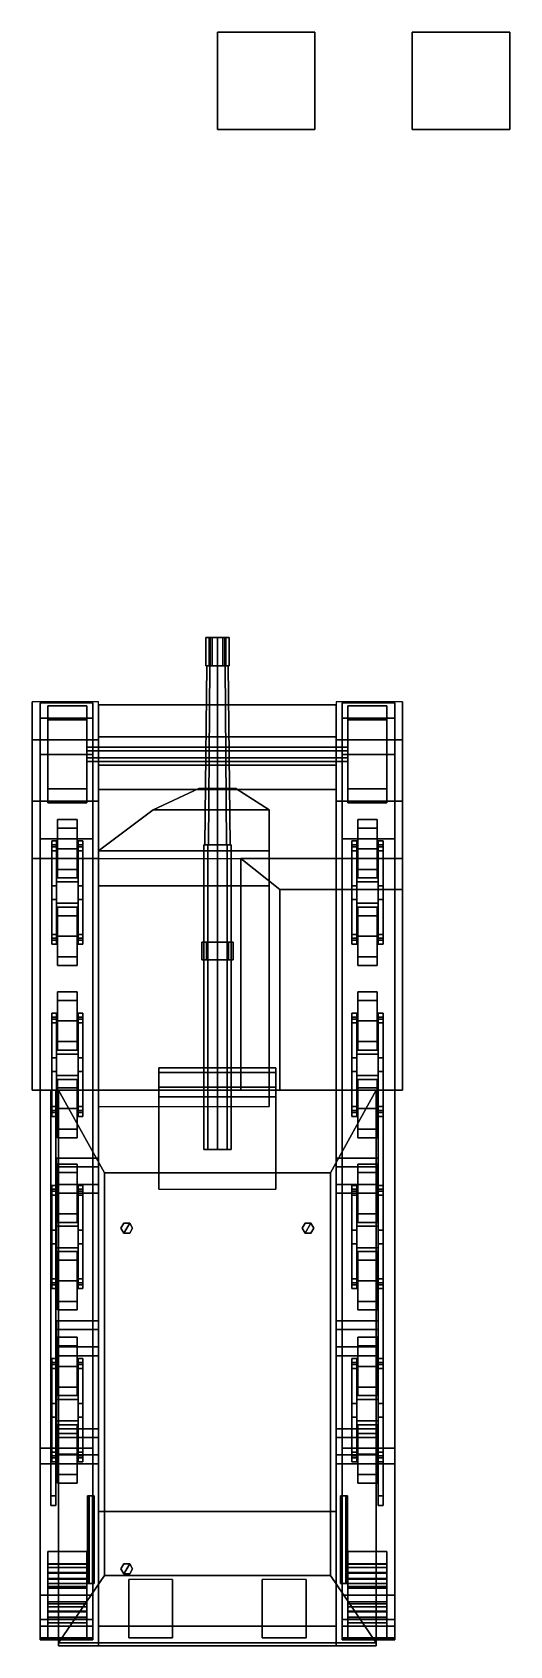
# Model space of a CAD drawing. Header units: millimetres. Extents: x -1.9 to 3, y -4.6 to 12.
import ezdxf

# ---------------------------------------------------------------- set-up
doc = ezdxf.new("R2010")
doc.units = ezdxf.units.MM
for name, color, linetype in [('bogie', 5, 'Continuous'), ('gun', 1, 'Continuous'), ('tracks', 3, 'Continuous'), ('wheels', 2, 'Continuous')]:
    doc.layers.add(name, color=color, linetype=linetype)

msp = doc.modelspace()

# ---------------------------------------------------------------- linework, layer by layer
for points in [[(1, 12, 1), (1, 12), (0, 12), (0, 12, 1)], [(1, 12), (1, 11), (0, 11), (0, 12)], [(0, 12), (0, 11), (0, 11, 1), (0, 12, 1)], [(0, 12, 1), (0, 11, 1), (1, 11, 1), (1, 12, 1)], [(1, 11, 1), (1, 11), (1, 12), (1, 12, 1)], [(3, 12), (3, 11), (2, 11), (2, 12)], [(2, 12), (2, 11), (3, 11), (3, 12)], [(0, 11, 1), (0, 11), (1, 11), (1, 11, 1)], [(-1.22, 4.73, 1.7), (-1.22, 5.12, 1.32), (-1.9, 5.12, 1.32), (-1.9, 4.73, 1.7)], [(-1.9, 4.63, 0.69), (-1.9, 4.38, 0.55), (-1.9, 4.11, 0.48), (-1.9, 5.12, 1.32)], [(-1.9, 5.12, 1.32), (-1.9, 4.11, 0.48), (-1.9, 4.1, 1.7), (-1.9, 4.73, 1.7)], [(-1.22, 5.09, 1.44), (-1.22, 4.47, 1.64), (1.22, 4.47, 1.64), (1.22, 5.09, 1.44)], [(-1.22, 4.76, 0.66), (-1.22, 4.22, 0.52), (-1.22, 4.47, 1.64), (-1.22, 5.09, 1.44)], [(1.22, 5.09, 1.44), (1.22, 4.76, 0.66), (-1.22, 4.76, 0.66), (-1.22, 5.09, 1.44)], [(1.9, 4.73, 1.7), (1.9, 5.12, 1.32), (1.22, 5.12, 1.32), (1.22, 4.73, 1.7)], [(1.22, 4.47, 1.64), (1.22, 4.22, 0.52), (1.22, 4.76, 0.66), (1.22, 5.09, 1.44)], [(1.9, 4.1, 1.7), (1.9, 4.11, 0.48), (1.9, 5.12, 1.32), (1.9, 4.73, 1.7)], [(1.9, 4.11, 0.48), (1.9, 4.38, 0.55), (1.9, 4.63, 0.69), (1.9, 5.12, 1.32)], [(-1.22, 4.73, 1.7), (-1.22, 4.264, 1.7), (-1.22, 4.264, 1.7), (-1.22, 4.951, 1.485)], [(1.22, 4.951, 1.485), (1.22, 4.264, 1.7), (1.22, 4.264, 1.7), (1.22, 4.73, 1.7)], [(-1.9, 4.73, 1.7), (-1.9, 4.1, 1.7), (-1.22, 4.1, 1.7), (-1.22, 4.73, 1.7)], [(1.22, 4.76, 0.66), (1.22, 4.22, 0.52), (-1.22, 4.22, 0.52), (-1.22, 4.76, 0.66)], [(1.22, 4.73, 1.7), (1.22, 4.1, 1.7), (1.9, 4.1, 1.7), (1.9, 4.73, 1.7)], [(-1.22, 4.22, 0.52), (-1.22, -3.2, 0.52), (-1.22, -3.2, 1.64), (-1.22, 4.47, 1.64)], [(-1.22, 4.47, 1.64), (-1.22, 1.13, 1.64), (-1.22, 1.13, 1.92), (-1.22, 3.51, 1.92)], [(1.22, 3.51, 1.92), (1.22, 4.47, 1.64), (-1.22, 4.47, 1.64), (-1.22, 3.51, 1.92)], [(1.22, -3.2, 1.64), (1.22, -3.2, 0.52), (1.22, 4.22, 0.52), (1.22, 4.47, 1.64)], [(1.22, 1.13, 1.92), (1.22, 1.13, 1.64), (1.22, 4.47, 1.64), (1.22, 3.51, 1.92)], [(1.22, 4.22, 0.52), (1.22, -3.2, 0.52), (-1.22, -3.2, 0.52), (-1.22, 4.22, 0.52)], [(-0.19, 4.23, 1.71), (-0.66, 4.01, 1.77), (-0.66, 4.01, 1.86)], [(0.53, 4.01, 1.86), (0.19, 4.23, 1.71), (-0.19, 4.23, 1.71), (-0.66, 4.01, 1.86)], [(0.53, 4.01, 1.86), (0.53, 4.01, 1.77), (0.19, 4.23, 1.71), (0.53, 4.01, 1.86)], [(-1.9, 4.11, 0.48), (-1.9, 3.51, 0.48), (-1.9, 3.51, 1.92), (-1.9, 4.1, 1.7)], [(-1.9, 4.1, 1.7), (-1.9, 3.51, 1.92), (-1.22, 3.51, 1.92), (-1.22, 4.1, 1.7)], [(-0.66, 4.01, 1.77), (-1.22, 3.59, 1.89), (-1.22, 3.59, 2.13), (-0.66, 4.01, 1.86)], [(-0.66, 4.01, 1.86), (-1.22, 3.59, 2.13), (0.53, 3.59, 2.13), (0.53, 4.01, 1.86)], [(0.53, 3.59, 2.13), (0.53, 3.59, 1.89), (0.53, 4.01, 1.77), (0.53, 4.01, 1.86)], [(1.22, 4.1, 1.7), (1.22, 3.51, 1.92), (1.9, 3.51, 1.92), (1.9, 4.1, 1.7)], [(1.9, 3.51, 1.92), (1.9, 3.51, 0.48), (1.9, 4.11, 0.48), (1.9, 4.1, 1.7)], [(-1.9, 3.51, 0.48), (-1.9, 1.13, 0.48), (-1.9, 1.13, 1.92), (-1.9, 3.51, 1.92)], [(-1.9, 3.51, 1.92), (-1.9, 1.13, 1.92), (-1.22, 1.13, 1.92), (-1.22, 3.51, 1.92)], [(-1.22, 3.59, 1.89), (-1.22, 3.23, 1.92), (-1.22, 3.23, 2.35), (-1.22, 3.59, 2.13)], [(-1.22, 3.59, 2.13), (-1.22, 3.23, 2.35), (0.53, 3.23, 2.35), (0.53, 3.59, 2.13)], [(0.53, 3.23, 2.35), (0.53, 3.23, 1.92), (0.53, 3.59, 1.89), (0.53, 3.59, 2.13)], [(1.22, 3.51, 1.92), (1.22, 1.13, 1.92), (1.9, 1.13, 1.92), (1.9, 3.51, 1.92)], [(1.9, 1.13, 1.92), (1.9, 1.13, 0.48), (1.9, 3.51, 0.48), (1.9, 3.51, 1.92)], [(-1.22, 3.23, 2.35), (-1.22, 0.96, 2.35), (0.53, 0.96, 2.35), (0.53, 3.23, 2.35)], [(-1.22, 3.23, 1.92), (-1.22, 1.13, 1.92), (-1.22, 0.96, 2.35), (-1.22, 3.23, 2.35)], [(0.53, 0.96, 2.35), (0.53, 1.13, 1.92), (0.53, 3.23, 1.92), (0.53, 3.23, 2.35)], [(-0.6, 1.36, 2.35), (-0.6, 1.31, 2.35), (-0.6, 1.31, 2.82), (-0.6, 1.36, 2.61)], [(0.6, 1.36, 2.61), (0.6, 1.36, 2.35), (-0.6, 1.36, 2.35), (-0.6, 1.36, 2.61)], [(-0.6, 1.36, 2.61), (-0.6, 1.31, 2.82), (0.6, 1.31, 2.82), (0.6, 1.36, 2.61)], [(0.6, 1.31, 2.82), (0.6, 1.31, 2.35), (0.6, 1.36, 2.35), (0.6, 1.36, 2.61)], [(-0.6, 1.31, 2.35), (-0.6, 1.16, 2.35), (-0.6, 1.16, 3.24), (-0.6, 1.31, 2.82)], [(-0.6, 1.31, 2.82), (-0.6, 1.16, 3.24), (0.6, 1.16, 3.24), (0.6, 1.31, 2.82)], [(0.6, 1.16, 3.24), (0.6, 1.16, 2.35), (0.6, 1.31, 2.35), (0.6, 1.31, 2.82)], [(-1.9, 1.13, 1.92), (-1.9, 1.13, 0.48), (-1.22, 1.13, 0.48), (-1.22, 1.13, 1.92)], [(-1.71, 1.13, 0.48), (-1.71, -3.04, 0.48), (-1.71, -3.04, 1.3), (-1.71, 1.13, 1.3)], [(-1.66, 1.13, 0.48), (-1.66, -3.04, 0.48), (-1.71, -3.04, 0.48), (-1.71, 1.13, 0.48)], [(-1.71, 1.13, 1.3), (-1.71, -3.04, 1.3), (-1.66, -3.04, 1.3), (-1.66, 1.13, 1.3)], [(-1.66, -3.04, 1.3), (-1.66, -3.04, 0.48), (-1.66, 1.13, 0.48), (-1.66, 1.13, 1.3)], [(-0.6, 1.16, 2.35), (-0.6, 1.06, 2.35), (-0.6, 1.06, 3.36), (-0.6, 1.16, 3.24)], [(-0.6, 1.16, 3.24), (-0.6, 1.06, 3.36), (0.6, 1.06, 3.36), (0.6, 1.16, 3.24)], [(-0.6, 1.06, 2.35), (-0.6, 0.96, 2.35), (-0.6, 0.11, 3.35), (-0.6, 1.06, 3.36)], [(-0.6, 1.06, 3.36), (-0.6, 0.11, 3.35), (0.6, 0.11, 3.35), (0.6, 1.06, 3.36)], [(0.6, 1.06, 3.36), (0.6, 1.06, 2.35), (0.6, 1.16, 2.35), (0.6, 1.16, 3.24)], [(0.6, 0.11, 3.35), (0.6, 0.96, 2.35), (0.6, 1.06, 2.35), (0.6, 1.06, 3.36)], [(1.22, 1.13, 1.92), (1.22, 1.13, 0.48), (1.9, 1.13, 0.48), (1.9, 1.13, 1.92)], [(1.65, 1.13, 0.48), (1.65, -3.04, 0.48), (1.65, -3.04, 1.3), (1.65, 1.13, 1.3)], [(1.7, 1.13, 0.48), (1.7, -3.04, 0.48), (1.65, -3.04, 0.48), (1.65, 1.13, 0.48)], [(1.65, 1.13, 1.3), (1.65, -3.04, 1.3), (1.7, -3.04, 1.3), (1.7, 1.13, 1.3)], [(1.7, -3.04, 1.3), (1.7, -3.04, 0.48), (1.7, 1.13, 0.48), (1.7, 1.13, 1.3)], [(-0.96, -0.238, 3.35), (-0.99, -0.29, 3.35), (-0.99, -0.29, 3.56), (-0.96, -0.238, 3.56)], [(-0.96, -0.238, 3.56), (-0.99, -0.29, 3.56), (-0.96, -0.342, 3.56), (-0.9, -0.238, 3.56)], [(-0.99, -0.29, 3.35), (-0.96, -0.342, 3.35), (-0.96, -0.342, 3.56), (-0.99, -0.29, 3.56)], [(-0.9, -0.238, 3.35), (-0.96, -0.238, 3.35), (-0.96, -0.238, 3.56), (-0.9, -0.238, 3.56)], [(-0.9, -0.238, 3.56), (-0.96, -0.342, 3.56), (-0.9, -0.342, 3.56), (-0.87, -0.29, 3.56)], [(-0.87, -0.29, 3.35), (-0.9, -0.238, 3.35), (-0.9, -0.238, 3.56), (-0.87, -0.29, 3.56)], [(-0.9, -0.342, 3.35), (-0.87, -0.29, 3.35), (-0.87, -0.29, 3.56), (-0.9, -0.342, 3.56)], [(0.9, -0.238, 3.35), (0.87, -0.29, 3.35), (0.87, -0.29, 3.56), (0.9, -0.238, 3.56)], [(0.9, -0.238, 3.56), (0.87, -0.29, 3.56), (0.9, -0.342, 3.56), (0.96, -0.238, 3.56)], [(0.87, -0.29, 3.35), (0.9, -0.342, 3.35), (0.9, -0.342, 3.56), (0.87, -0.29, 3.56)], [(0.96, -0.238, 3.35), (0.9, -0.238, 3.35), (0.9, -0.238, 3.56), (0.96, -0.238, 3.56)], [(0.96, -0.238, 3.56), (0.9, -0.342, 3.56), (0.96, -0.342, 3.56), (0.99, -0.29, 3.56)], [(0.99, -0.29, 3.35), (0.96, -0.238, 3.35), (0.96, -0.238, 3.56), (0.99, -0.29, 3.56)], [(0.96, -0.342, 3.35), (0.99, -0.29, 3.35), (0.99, -0.29, 3.56), (0.96, -0.342, 3.56)], [(-0.96, -0.342, 3.35), (-0.9, -0.342, 3.35), (-0.9, -0.342, 3.56), (-0.96, -0.342, 3.56)], [(0.9, -0.342, 3.35), (0.96, -0.342, 3.35), (0.96, -0.342, 3.56), (0.9, -0.342, 3.56)], [(-1.71, -3.04, 0.48), (-1.71, -3.14, 0.53), (-1.71, -3.14, 1.22), (-1.71, -3.04, 1.3)], [(-1.71, -3.04, 1.3), (-1.71, -3.14, 1.22), (-1.66, -3.14, 1.22), (-1.66, -3.04, 1.3)], [(-1.66, -3.04, 0.48), (-1.66, -3.14, 0.53), (-1.71, -3.14, 0.53), (-1.71, -3.04, 0.48)], [(-1.71, -3.14, 1.22), (-1.71, -3.14, 0.53), (-1.66, -3.14, 0.53), (-1.66, -3.14, 1.22)], [(-1.66, -3.14, 1.22), (-1.66, -3.14, 0.53), (-1.66, -3.04, 0.48), (-1.66, -3.04, 1.3)], [(-1.317, -3.04, 0.97), (-1.335, -3.04, 0.94), (-1.335, -3.94, 0.94), (-1.317, -3.94, 0.97)], [(-1.335, -3.04, 0.94), (-1.317, -3.04, 0.91), (-1.317, -3.94, 0.91), (-1.335, -3.94, 0.94)], [(-1.282, -3.04, 0.97), (-1.317, -3.04, 0.97), (-1.317, -3.94, 0.97), (-1.282, -3.94, 0.97)], [(-1.317, -3.04, 0.91), (-1.282, -3.04, 0.91), (-1.282, -3.94, 0.91), (-1.317, -3.94, 0.91)], [(-1.265, -3.04, 0.94), (-1.282, -3.04, 0.97), (-1.282, -3.94, 0.97), (-1.265, -3.94, 0.94)], [(-1.282, -3.04, 0.91), (-1.265, -3.04, 0.94), (-1.265, -3.94, 0.94), (-1.282, -3.94, 0.91)], [(1.282, -3.04, 0.97), (1.265, -3.04, 0.94), (1.265, -3.94, 0.94), (1.282, -3.94, 0.97)], [(1.265, -3.04, 0.94), (1.282, -3.04, 0.91), (1.282, -3.94, 0.91), (1.265, -3.94, 0.94)], [(1.317, -3.04, 0.97), (1.282, -3.04, 0.97), (1.282, -3.94, 0.97), (1.317, -3.94, 0.97)], [(1.282, -3.04, 0.91), (1.317, -3.04, 0.91), (1.317, -3.94, 0.91), (1.282, -3.94, 0.91)], [(1.335, -3.04, 0.94), (1.317, -3.04, 0.97), (1.317, -3.94, 0.97), (1.335, -3.94, 0.94)], [(1.317, -3.04, 0.91), (1.335, -3.04, 0.94), (1.335, -3.94, 0.94), (1.317, -3.94, 0.91)], [(1.65, -3.04, 0.48), (1.65, -3.14, 0.53), (1.65, -3.14, 1.22), (1.65, -3.04, 1.3)], [(1.7, -3.04, 0.48), (1.7, -3.14, 0.53), (1.65, -3.14, 0.53), (1.65, -3.04, 0.48)], [(1.65, -3.04, 1.3), (1.65, -3.14, 1.22), (1.7, -3.14, 1.22), (1.7, -3.04, 1.3)], [(1.65, -3.14, 1.22), (1.65, -3.14, 0.53), (1.7, -3.14, 0.53), (1.7, -3.14, 1.22)], [(1.7, -3.14, 1.22), (1.7, -3.14, 0.53), (1.7, -3.04, 0.48), (1.7, -3.04, 1.3)], [(-1.22, -3.2, 0.52), (-1.22, -4.38, 0.67), (-1.22, -4.58, 1.12), (-1.22, -3.2, 1.64)], [(1.22, -3.2, 0.52), (1.22, -4.38, 0.67), (-1.22, -4.38, 0.67), (-1.22, -3.2, 0.52)], [(-1.22, -3.2, 1.64), (-1.22, -4.58, 1.12), (-1.22, -4.58, 1.64), (-1.22, -3.2, 1.64)], [(1.22, -4.58, 1.12), (1.22, -4.38, 0.67), (1.22, -3.2, 0.52), (1.22, -3.2, 1.64)], [(1.22, -4.58, 1.64), (1.22, -4.58, 1.12), (1.22, -3.2, 1.64)], [(-0.96, -3.738, 3.35), (-0.99, -3.79, 3.35), (-0.99, -3.79, 3.56), (-0.96, -3.738, 3.56)], [(-0.96, -3.738, 3.56), (-0.99, -3.79, 3.56), (-0.96, -3.842, 3.56), (-0.9, -3.738, 3.56)], [(-0.99, -3.79, 3.35), (-0.96, -3.842, 3.35), (-0.96, -3.842, 3.56), (-0.99, -3.79, 3.56)], [(-0.9, -3.738, 3.35), (-0.96, -3.738, 3.35), (-0.96, -3.738, 3.56), (-0.9, -3.738, 3.56)], [(-0.9, -3.738, 3.56), (-0.96, -3.842, 3.56), (-0.9, -3.842, 3.56), (-0.87, -3.79, 3.56)], [(-0.87, -3.79, 3.35), (-0.9, -3.738, 3.35), (-0.9, -3.738, 3.56), (-0.87, -3.79, 3.56)], [(-0.9, -3.842, 3.35), (-0.87, -3.79, 3.35), (-0.87, -3.79, 3.56), (-0.9, -3.842, 3.56)], [(-0.96, -3.842, 3.35), (-0.9, -3.842, 3.35), (-0.9, -3.842, 3.56), (-0.96, -3.842, 3.56)], [(-0.91, -4.5, 2.26), (-0.91, -4.5, 2.26), (-0.91, -4.5, 3.3), (-0.91, -3.9, 3.3)], [(-0.91, -3.9, 3.3), (-0.91, -4.5, 3.3), (-0.46, -4.5, 3.3), (-0.46, -3.9, 3.3)], [(-0.46, -4.5, 3.3), (-0.46, -4.5, 2.26), (-0.46, -4.5, 2.26), (-0.46, -3.9, 3.3)], [(0.46, -4.5, 2.26), (0.46, -4.5, 2.26), (0.46, -4.5, 3.3), (0.46, -3.9, 3.3)], [(0.46, -3.9, 3.3), (0.46, -4.5, 3.3), (0.91, -4.5, 3.3), (0.91, -3.9, 3.3)], [(0.91, -4.5, 3.3), (0.91, -4.5, 2.26), (0.91, -4.5, 2.26), (0.91, -3.9, 3.3)], [(-1.22, -4.58, 1.12), (-1.22, -4.38, 0.67), (1.22, -4.38, 0.67), (1.22, -4.58, 1.12)], [(-1.22, -4.58, 1.64), (-1.22, -4.58, 1.12), (1.22, -4.58, 1.12), (1.22, -4.58, 1.64)], [(-0.91, -4.5, 3.3), (-0.91, -4.5, 2.26), (-0.46, -4.5, 2.26), (-0.46, -4.5, 3.3)], [(-0.46, -4.5, 2.26), (-0.46, -4.5, 2.26), (-0.91, -4.5, 2.26)], [(0.46, -4.5, 3.3), (0.46, -4.5, 2.26), (0.91, -4.5, 2.26), (0.91, -4.5, 3.3)], [(0.91, -4.5, 2.26), (0.91, -4.5, 2.26), (0.46, -4.5, 2.26)]]:
    msp.add_3dface(points)
at = {"color": 0}
for points in [[(0.24, 3.51, 1.92), (0.24, 1.13, 1.92), (0.64, 1.13, 2.52), (0.64, 3.19, 2.52)], [(1.9, 3.19, 2.52), (1.9, 3.51, 1.92), (0.24, 3.51, 1.92), (0.64, 3.19, 2.52)], [(1.9, 3.51, 1.92), (1.9, 1.13, 1.92), (0.24, 1.13, 1.92), (0.24, 3.51, 1.92)], [(1.9, 1.13, 2.52), (1.9, 1.13, 1.92), (1.9, 3.51, 1.92), (1.9, 3.19, 2.52)], [(0.64, 3.19, 2.52), (0.64, 1.13, 2.52), (1.9, 1.13, 2.52), (1.9, 3.19, 2.52)], [(1.63, 1.13, 2.11), (1.63, 1.13, 1.64), (-1.63, 1.13, 1.64), (-1.63, 1.13, 2.11)], [(-1.63, 1.13, 1.64), (-1.63, -4.58, 1.64), (-1.63, -4.58, 2.18), (-1.63, 1.13, 2.11)], [(-1.63, 1.13, 2.11), (-1.63, -4.55, 2.18), (-1.16, -3.86, 3.37), (-1.16, 0.28, 3.35)], [(1.16, 0.28, 3.35), (1.63, 1.13, 2.11), (-1.63, 1.13, 2.11), (-1.16, 0.28, 3.35)], [(-1.22, 1.13, 1.64), (-1.22, -4.58, 1.64), (-1.63, -4.58, 1.64), (-1.63, 1.13, 1.64)], [(0.64, 1.13, 2.52), (0.24, 1.13, 1.92), (1.9, 1.13, 1.92), (1.9, 1.13, 2.52)], [(1.16, -3.86, 3.37), (1.63, -4.55, 2.18), (1.63, 1.13, 2.11), (1.16, 0.28, 3.35)], [(1.63, 1.13, 1.64), (1.63, -4.58, 1.64), (1.22, -4.58, 1.64), (1.22, 1.13, 1.64)], [(1.63, -4.58, 2.18), (1.63, -4.58, 1.64), (1.63, 1.13, 1.64), (1.63, 1.13, 2.11)], [(-1.16, 0.28, 3.35), (-1.16, -3.86, 3.37), (1.16, -3.86, 3.37), (1.16, 0.28, 3.35)], [(-1.16, -3.86, 3.37), (-1.63, -4.55, 2.18), (1.63, -4.55, 2.18), (1.16, -3.86, 3.37)], [(-1.63, -4.55, 2.18), (-1.63, -4.58, 2.18), (1.63, -4.58, 2.18), (1.63, -4.55, 2.18)], [(-1.63, -4.58, 2.18), (-1.63, -4.58, 1.64), (1.63, -4.58, 1.64), (1.63, -4.58, 2.18)]]:
    msp.add_3dface(points, dxfattribs=at)
at = {"layer": 'bogie'}
for points in [[(-1.7, 3.69, 0.4), (-1.7, 3.69, 0.35), (-1.7, 3.65, 0.31), (-1.7, 3.63, 0.45)], [(-1.65, 3.69, 0.4), (-1.65, 3.69, 0.35), (-1.7, 3.69, 0.35), (-1.7, 3.69, 0.4)], [(-1.7, 3.65, 0.31), (-1.7, 3.69, 0.35), (-1.65, 3.69, 0.35), (-1.65, 3.65, 0.31)], [(-1.65, 3.63, 0.45), (-1.65, 3.69, 0.4), (-1.7, 3.69, 0.4), (-1.7, 3.63, 0.45)], [(-1.7, 3.65, 0.31), (-1.7, 3.59, 0.29), (-1.7, 3.23, 0.24), (-1.7, 3.63, 0.45)], [(-1.65, 3.65, 0.31), (-1.65, 3.59, 0.29), (-1.7, 3.59, 0.29), (-1.7, 3.65, 0.31)], [(-1.65, 3.65, 0.31), (-1.65, 3.69, 0.35), (-1.65, 3.69, 0.4), (-1.65, 3.63, 0.45)], [(-1.65, 3.23, 0.24), (-1.65, 3.59, 0.29), (-1.65, 3.65, 0.31), (-1.65, 3.63, 0.45)], [(-1.38, 3.63, 0.45), (-1.38, 3.69, 0.4), (-1.43, 3.69, 0.4), (-1.43, 3.63, 0.45)], [(-1.43, 3.65, 0.31), (-1.43, 3.69, 0.35), (-1.38, 3.69, 0.35), (-1.38, 3.65, 0.31)], [(-1.38, 3.69, 0.4), (-1.38, 3.69, 0.35), (-1.43, 3.69, 0.35), (-1.43, 3.69, 0.4)], [(-1.43, 3.69, 0.4), (-1.43, 3.69, 0.35), (-1.43, 3.65, 0.31), (-1.43, 3.63, 0.45)], [(-1.43, 3.65, 0.31), (-1.43, 3.59, 0.29), (-1.43, 3.23, 0.24), (-1.43, 3.63, 0.45)], [(-1.38, 3.65, 0.31), (-1.38, 3.59, 0.29), (-1.43, 3.59, 0.29), (-1.43, 3.65, 0.31)], [(-1.38, 3.65, 0.31), (-1.38, 3.69, 0.35), (-1.38, 3.69, 0.4), (-1.38, 3.63, 0.45)], [(-1.38, 3.23, 0.24), (-1.38, 3.59, 0.29), (-1.38, 3.65, 0.31), (-1.38, 3.63, 0.45)], [(1.43, 3.63, 0.45), (1.43, 3.69, 0.4), (1.38, 3.69, 0.4), (1.38, 3.63, 0.45)], [(1.38, 3.65, 0.31), (1.38, 3.69, 0.35), (1.43, 3.69, 0.35), (1.43, 3.65, 0.31)], [(1.43, 3.69, 0.4), (1.43, 3.69, 0.35), (1.38, 3.69, 0.35), (1.38, 3.69, 0.4)], [(1.38, 3.69, 0.4), (1.38, 3.69, 0.35), (1.38, 3.65, 0.31), (1.38, 3.63, 0.45)], [(1.38, 3.65, 0.31), (1.38, 3.59, 0.29), (1.38, 3.23, 0.24), (1.38, 3.63, 0.45)], [(1.43, 3.65, 0.31), (1.43, 3.59, 0.29), (1.38, 3.59, 0.29), (1.38, 3.65, 0.31)], [(1.43, 3.65, 0.31), (1.43, 3.69, 0.35), (1.43, 3.69, 0.4), (1.43, 3.63, 0.45)], [(1.43, 3.23, 0.24), (1.43, 3.59, 0.29), (1.43, 3.65, 0.31), (1.43, 3.63, 0.45)], [(1.65, 3.69, 0.4), (1.65, 3.69, 0.35), (1.65, 3.65, 0.31), (1.65, 3.63, 0.45)], [(1.7, 3.69, 0.4), (1.7, 3.69, 0.35), (1.65, 3.69, 0.35), (1.65, 3.69, 0.4)], [(1.65, 3.65, 0.31), (1.65, 3.69, 0.35), (1.7, 3.69, 0.35), (1.7, 3.65, 0.31)], [(1.7, 3.63, 0.45), (1.7, 3.69, 0.4), (1.65, 3.69, 0.4), (1.65, 3.63, 0.45)], [(1.65, 3.65, 0.31), (1.65, 3.59, 0.29), (1.65, 3.23, 0.24), (1.65, 3.63, 0.45)], [(1.7, 3.65, 0.31), (1.7, 3.59, 0.29), (1.65, 3.59, 0.29), (1.65, 3.65, 0.31)], [(1.7, 3.65, 0.31), (1.7, 3.69, 0.35), (1.7, 3.69, 0.4), (1.7, 3.63, 0.45)], [(1.7, 3.23, 0.24), (1.7, 3.59, 0.29), (1.7, 3.65, 0.31), (1.7, 3.63, 0.45)], [(-1.7, 3.23, 0.24), (-1.7, 3.09, 0.24), (-1.7, 2.69, 0.45), (-1.7, 3.63, 0.45)], [(-1.7, 3.63, 0.45), (-1.7, 2.69, 0.45), (-1.65, 2.69, 0.45), (-1.65, 3.63, 0.45)], [(-1.7, 3.23, 0.24), (-1.7, 3.59, 0.29), (-1.65, 3.59, 0.29), (-1.65, 3.23, 0.24)], [(-1.65, 2.69, 0.45), (-1.65, 3.09, 0.24), (-1.65, 3.23, 0.24), (-1.65, 3.63, 0.45)], [(-1.43, 3.63, 0.45), (-1.43, 2.69, 0.45), (-1.38, 2.69, 0.45), (-1.38, 3.63, 0.45)], [(-1.43, 3.23, 0.24), (-1.43, 3.09, 0.24), (-1.43, 2.69, 0.45), (-1.43, 3.63, 0.45)], [(-1.43, 3.23, 0.24), (-1.43, 3.59, 0.29), (-1.38, 3.59, 0.29), (-1.38, 3.23, 0.24)], [(-1.38, 2.69, 0.45), (-1.38, 3.09, 0.24), (-1.38, 3.23, 0.24), (-1.38, 3.63, 0.45)], [(1.38, 3.63, 0.45), (1.38, 2.69, 0.45), (1.43, 2.69, 0.45), (1.43, 3.63, 0.45)], [(1.38, 3.23, 0.24), (1.38, 3.09, 0.24), (1.38, 2.69, 0.45), (1.38, 3.63, 0.45)], [(1.38, 3.23, 0.24), (1.38, 3.59, 0.29), (1.43, 3.59, 0.29), (1.43, 3.23, 0.24)], [(1.43, 2.69, 0.45), (1.43, 3.09, 0.24), (1.43, 3.23, 0.24), (1.43, 3.63, 0.45)], [(1.65, 3.23, 0.24), (1.65, 3.09, 0.24), (1.65, 2.69, 0.45), (1.65, 3.63, 0.45)], [(1.65, 3.63, 0.45), (1.65, 2.69, 0.45), (1.7, 2.69, 0.45), (1.7, 3.63, 0.45)], [(1.65, 3.23, 0.24), (1.65, 3.59, 0.29), (1.7, 3.59, 0.29), (1.7, 3.23, 0.24)], [(1.7, 2.69, 0.45), (1.7, 3.09, 0.24), (1.7, 3.23, 0.24), (1.7, 3.63, 0.45)], [(-1.65, 3.23, 0.24), (-1.65, 3.09, 0.24), (-1.7, 3.09, 0.24), (-1.7, 3.23, 0.24)], [(-1.65, 3.27, 0.33), (-1.65, 3.05, 0.33), (-1.65, 3.05, 1.17), (-1.65, 3.27, 1.17)], [(-1.43, 3.27, 1.17), (-1.43, 3.27, 0.33), (-1.65, 3.27, 0.33), (-1.65, 3.27, 1.17)], [(-1.43, 3.27, 0.33), (-1.43, 3.05, 0.33), (-1.65, 3.05, 0.33), (-1.65, 3.27, 0.33)], [(-1.65, 3.27, 1.17), (-1.65, 3.05, 1.17), (-1.43, 3.05, 1.17), (-1.43, 3.27, 1.17)], [(-1.43, 3.05, 1.17), (-1.43, 3.05, 0.33), (-1.43, 3.27, 0.33), (-1.43, 3.27, 1.17)], [(-1.38, 3.23, 0.24), (-1.38, 3.09, 0.24), (-1.43, 3.09, 0.24), (-1.43, 3.23, 0.24)], [(1.43, 3.23, 0.24), (1.43, 3.09, 0.24), (1.38, 3.09, 0.24), (1.38, 3.23, 0.24)], [(1.65, 3.27, 1.17), (1.65, 3.27, 0.33), (1.43, 3.27, 0.33), (1.43, 3.27, 1.17)], [(1.43, 3.27, 0.33), (1.43, 3.05, 0.33), (1.43, 3.05, 1.17), (1.43, 3.27, 1.17)], [(1.65, 3.27, 0.33), (1.65, 3.05, 0.33), (1.43, 3.05, 0.33), (1.43, 3.27, 0.33)], [(1.43, 3.27, 1.17), (1.43, 3.05, 1.17), (1.65, 3.05, 1.17), (1.65, 3.27, 1.17)], [(1.65, 3.05, 1.17), (1.65, 3.05, 0.33), (1.65, 3.27, 0.33), (1.65, 3.27, 1.17)], [(1.7, 3.23, 0.24), (1.7, 3.09, 0.24), (1.65, 3.09, 0.24), (1.65, 3.23, 0.24)], [(-1.65, 3.09, 0.24), (-1.65, 2.73, 0.29), (-1.7, 2.73, 0.29), (-1.7, 3.09, 0.24)], [(-1.7, 3.09, 0.24), (-1.7, 2.73, 0.29), (-1.7, 2.67, 0.31), (-1.7, 2.69, 0.45)], [(-1.65, 2.67, 0.31), (-1.65, 2.73, 0.29), (-1.65, 3.09, 0.24), (-1.65, 2.69, 0.45)], [(-1.65, 3.05, 1.17), (-1.65, 3.05, 0.33), (-1.43, 3.05, 0.33), (-1.43, 3.05, 1.17)], [(-1.43, 3.09, 0.24), (-1.43, 2.73, 0.29), (-1.43, 2.67, 0.31), (-1.43, 2.69, 0.45)], [(-1.38, 3.09, 0.24), (-1.38, 2.73, 0.29), (-1.43, 2.73, 0.29), (-1.43, 3.09, 0.24)], [(-1.38, 2.67, 0.31), (-1.38, 2.73, 0.29), (-1.38, 3.09, 0.24), (-1.38, 2.69, 0.45)], [(1.38, 3.09, 0.24), (1.38, 2.73, 0.29), (1.38, 2.67, 0.31), (1.38, 2.69, 0.45)], [(1.43, 3.09, 0.24), (1.43, 2.73, 0.29), (1.38, 2.73, 0.29), (1.38, 3.09, 0.24)], [(1.43, 2.67, 0.31), (1.43, 2.73, 0.29), (1.43, 3.09, 0.24), (1.43, 2.69, 0.45)], [(1.43, 3.05, 1.17), (1.43, 3.05, 0.33), (1.65, 3.05, 0.33), (1.65, 3.05, 1.17)], [(1.7, 3.09, 0.24), (1.7, 2.73, 0.29), (1.65, 2.73, 0.29), (1.65, 3.09, 0.24)], [(1.65, 3.09, 0.24), (1.65, 2.73, 0.29), (1.65, 2.67, 0.31), (1.65, 2.69, 0.45)], [(1.7, 2.67, 0.31), (1.7, 2.73, 0.29), (1.7, 3.09, 0.24), (1.7, 2.69, 0.45)], [(-1.7, 2.67, 0.31), (-1.7, 2.73, 0.29), (-1.65, 2.73, 0.29), (-1.65, 2.67, 0.31)], [(-1.7, 2.67, 0.31), (-1.7, 2.63, 0.35), (-1.7, 2.63, 0.4), (-1.7, 2.69, 0.45)], [(-1.7, 2.69, 0.45), (-1.7, 2.63, 0.4), (-1.65, 2.63, 0.4), (-1.65, 2.69, 0.45)], [(-1.65, 2.67, 0.31), (-1.65, 2.63, 0.35), (-1.7, 2.63, 0.35), (-1.7, 2.67, 0.31)], [(-1.65, 2.63, 0.4), (-1.65, 2.63, 0.35), (-1.65, 2.67, 0.31), (-1.65, 2.69, 0.45)], [(-1.43, 2.67, 0.31), (-1.43, 2.73, 0.29), (-1.38, 2.73, 0.29), (-1.38, 2.67, 0.31)], [(-1.43, 2.69, 0.45), (-1.43, 2.63, 0.4), (-1.38, 2.63, 0.4), (-1.38, 2.69, 0.45)], [(-1.43, 2.67, 0.31), (-1.43, 2.63, 0.35), (-1.43, 2.63, 0.4), (-1.43, 2.69, 0.45)], [(-1.38, 2.67, 0.31), (-1.38, 2.63, 0.35), (-1.43, 2.63, 0.35), (-1.43, 2.67, 0.31)], [(-1.38, 2.63, 0.4), (-1.38, 2.63, 0.35), (-1.38, 2.67, 0.31), (-1.38, 2.69, 0.45)], [(1.38, 2.67, 0.31), (1.38, 2.73, 0.29), (1.43, 2.73, 0.29), (1.43, 2.67, 0.31)], [(1.38, 2.69, 0.45), (1.38, 2.63, 0.4), (1.43, 2.63, 0.4), (1.43, 2.69, 0.45)], [(1.38, 2.67, 0.31), (1.38, 2.63, 0.35), (1.38, 2.63, 0.4), (1.38, 2.69, 0.45)], [(1.43, 2.67, 0.31), (1.43, 2.63, 0.35), (1.38, 2.63, 0.35), (1.38, 2.67, 0.31)], [(1.43, 2.63, 0.4), (1.43, 2.63, 0.35), (1.43, 2.67, 0.31), (1.43, 2.69, 0.45)], [(1.65, 2.67, 0.31), (1.65, 2.73, 0.29), (1.7, 2.73, 0.29), (1.7, 2.67, 0.31)], [(1.65, 2.67, 0.31), (1.65, 2.63, 0.35), (1.65, 2.63, 0.4), (1.65, 2.69, 0.45)], [(1.65, 2.69, 0.45), (1.65, 2.63, 0.4), (1.7, 2.63, 0.4), (1.7, 2.69, 0.45)], [(1.7, 2.67, 0.31), (1.7, 2.63, 0.35), (1.65, 2.63, 0.35), (1.65, 2.67, 0.31)], [(1.7, 2.63, 0.4), (1.7, 2.63, 0.35), (1.7, 2.67, 0.31), (1.7, 2.69, 0.45)], [(-1.7, 2.63, 0.4), (-1.7, 2.63, 0.35), (-1.65, 2.63, 0.35), (-1.65, 2.63, 0.4)], [(-1.43, 2.63, 0.4), (-1.43, 2.63, 0.35), (-1.38, 2.63, 0.35), (-1.38, 2.63, 0.4)], [(1.38, 2.63, 0.4), (1.38, 2.63, 0.35), (1.43, 2.63, 0.35), (1.43, 2.63, 0.4)], [(1.65, 2.63, 0.4), (1.65, 2.63, 0.35), (1.7, 2.63, 0.35), (1.7, 2.63, 0.4)], [(-1.7, 1.92, 0.4), (-1.7, 1.92, 0.35), (-1.7, 1.88, 0.31), (-1.7, 1.86, 0.45)], [(-1.65, 1.92, 0.4), (-1.65, 1.92, 0.35), (-1.7, 1.92, 0.35), (-1.7, 1.92, 0.4)], [(-1.7, 1.88, 0.31), (-1.7, 1.92, 0.35), (-1.65, 1.92, 0.35), (-1.65, 1.88, 0.31)], [(-1.65, 1.86, 0.45), (-1.65, 1.92, 0.4), (-1.7, 1.92, 0.4), (-1.7, 1.86, 0.45)], [(-1.7, 1.88, 0.31), (-1.7, 1.82, 0.29), (-1.7, 1.46, 0.24), (-1.7, 1.86, 0.45)], [(-1.65, 1.88, 0.31), (-1.65, 1.82, 0.29), (-1.7, 1.82, 0.29), (-1.7, 1.88, 0.31)], [(-1.7, 1.46, 0.24), (-1.7, 1.32, 0.24), (-1.7, 0.92, 0.45), (-1.7, 1.86, 0.45)], [(-1.7, 1.86, 0.45), (-1.7, 0.92, 0.45), (-1.65, 0.92, 0.45), (-1.65, 1.86, 0.45)], [(-1.65, 1.88, 0.31), (-1.65, 1.92, 0.35), (-1.65, 1.92, 0.4), (-1.65, 1.86, 0.45)], [(-1.65, 1.46, 0.24), (-1.65, 1.82, 0.29), (-1.65, 1.88, 0.31), (-1.65, 1.86, 0.45)], [(-1.65, 0.92, 0.45), (-1.65, 1.32, 0.24), (-1.65, 1.46, 0.24), (-1.65, 1.86, 0.45)], [(-1.38, 1.86, 0.45), (-1.38, 1.92, 0.4), (-1.43, 1.92, 0.4), (-1.43, 1.86, 0.45)], [(-1.43, 1.88, 0.31), (-1.43, 1.92, 0.35), (-1.38, 1.92, 0.35), (-1.38, 1.88, 0.31)], [(-1.38, 1.92, 0.4), (-1.38, 1.92, 0.35), (-1.43, 1.92, 0.35), (-1.43, 1.92, 0.4)], [(-1.43, 1.92, 0.4), (-1.43, 1.92, 0.35), (-1.43, 1.88, 0.31), (-1.43, 1.86, 0.45)], [(-1.43, 1.88, 0.31), (-1.43, 1.82, 0.29), (-1.43, 1.46, 0.24), (-1.43, 1.86, 0.45)], [(-1.38, 1.88, 0.31), (-1.38, 1.82, 0.29), (-1.43, 1.82, 0.29), (-1.43, 1.88, 0.31)], [(-1.43, 1.86, 0.45), (-1.43, 0.92, 0.45), (-1.38, 0.92, 0.45), (-1.38, 1.86, 0.45)], [(-1.43, 1.46, 0.24), (-1.43, 1.32, 0.24), (-1.43, 0.92, 0.45), (-1.43, 1.86, 0.45)], [(-1.38, 1.88, 0.31), (-1.38, 1.92, 0.35), (-1.38, 1.92, 0.4), (-1.38, 1.86, 0.45)], [(-1.38, 1.46, 0.24), (-1.38, 1.82, 0.29), (-1.38, 1.88, 0.31), (-1.38, 1.86, 0.45)], [(-1.38, 0.92, 0.45), (-1.38, 1.32, 0.24), (-1.38, 1.46, 0.24), (-1.38, 1.86, 0.45)], [(1.43, 1.86, 0.45), (1.43, 1.92, 0.4), (1.38, 1.92, 0.4), (1.38, 1.86, 0.45)], [(1.38, 1.88, 0.31), (1.38, 1.92, 0.35), (1.43, 1.92, 0.35), (1.43, 1.88, 0.31)], [(1.43, 1.92, 0.4), (1.43, 1.92, 0.35), (1.38, 1.92, 0.35), (1.38, 1.92, 0.4)], [(1.38, 1.92, 0.4), (1.38, 1.92, 0.35), (1.38, 1.88, 0.31), (1.38, 1.86, 0.45)], [(1.38, 1.88, 0.31), (1.38, 1.82, 0.29), (1.38, 1.46, 0.24), (1.38, 1.86, 0.45)], [(1.43, 1.88, 0.31), (1.43, 1.82, 0.29), (1.38, 1.82, 0.29), (1.38, 1.88, 0.31)], [(1.38, 1.86, 0.45), (1.38, 0.92, 0.45), (1.43, 0.92, 0.45), (1.43, 1.86, 0.45)], [(1.38, 1.46, 0.24), (1.38, 1.32, 0.24), (1.38, 0.92, 0.45), (1.38, 1.86, 0.45)], [(1.43, 1.88, 0.31), (1.43, 1.92, 0.35), (1.43, 1.92, 0.4), (1.43, 1.86, 0.45)], [(1.43, 1.46, 0.24), (1.43, 1.82, 0.29), (1.43, 1.88, 0.31), (1.43, 1.86, 0.45)], [(1.43, 0.92, 0.45), (1.43, 1.32, 0.24), (1.43, 1.46, 0.24), (1.43, 1.86, 0.45)], [(1.65, 1.92, 0.4), (1.65, 1.92, 0.35), (1.65, 1.88, 0.31), (1.65, 1.86, 0.45)], [(1.7, 1.92, 0.4), (1.7, 1.92, 0.35), (1.65, 1.92, 0.35), (1.65, 1.92, 0.4)], [(1.65, 1.88, 0.31), (1.65, 1.92, 0.35), (1.7, 1.92, 0.35), (1.7, 1.88, 0.31)], [(1.7, 1.86, 0.45), (1.7, 1.92, 0.4), (1.65, 1.92, 0.4), (1.65, 1.86, 0.45)], [(1.65, 1.88, 0.31), (1.65, 1.82, 0.29), (1.65, 1.46, 0.24), (1.65, 1.86, 0.45)], [(1.7, 1.88, 0.31), (1.7, 1.82, 0.29), (1.65, 1.82, 0.29), (1.65, 1.88, 0.31)], [(1.65, 1.46, 0.24), (1.65, 1.32, 0.24), (1.65, 0.92, 0.45), (1.65, 1.86, 0.45)], [(1.65, 1.86, 0.45), (1.65, 0.92, 0.45), (1.7, 0.92, 0.45), (1.7, 1.86, 0.45)], [(1.7, 1.88, 0.31), (1.7, 1.92, 0.35), (1.7, 1.92, 0.4), (1.7, 1.86, 0.45)], [(1.7, 1.46, 0.24), (1.7, 1.82, 0.29), (1.7, 1.88, 0.31), (1.7, 1.86, 0.45)], [(1.7, 0.92, 0.45), (1.7, 1.32, 0.24), (1.7, 1.46, 0.24), (1.7, 1.86, 0.45)], [(-1.7, 1.46, 0.24), (-1.7, 1.82, 0.29), (-1.65, 1.82, 0.29), (-1.65, 1.46, 0.24)], [(-1.43, 1.46, 0.24), (-1.43, 1.82, 0.29), (-1.38, 1.82, 0.29), (-1.38, 1.46, 0.24)], [(1.38, 1.46, 0.24), (1.38, 1.82, 0.29), (1.43, 1.82, 0.29), (1.43, 1.46, 0.24)], [(1.65, 1.46, 0.24), (1.65, 1.82, 0.29), (1.7, 1.82, 0.29), (1.7, 1.46, 0.24)], [(-1.65, 1.5, 0.33), (-1.65, 1.28, 0.33), (-1.65, 1.28, 1.17), (-1.65, 1.5, 1.17)], [(-1.43, 1.5, 1.17), (-1.43, 1.5, 0.33), (-1.65, 1.5, 0.33), (-1.65, 1.5, 1.17)], [(-1.43, 1.5, 0.33), (-1.43, 1.28, 0.33), (-1.65, 1.28, 0.33), (-1.65, 1.5, 0.33)], [(-1.65, 1.5, 1.17), (-1.65, 1.28, 1.17), (-1.43, 1.28, 1.17), (-1.43, 1.5, 1.17)], [(-1.43, 1.28, 1.17), (-1.43, 1.28, 0.33), (-1.43, 1.5, 0.33), (-1.43, 1.5, 1.17)], [(1.65, 1.5, 1.17), (1.65, 1.5, 0.33), (1.43, 1.5, 0.33), (1.43, 1.5, 1.17)], [(1.43, 1.5, 0.33), (1.43, 1.28, 0.33), (1.43, 1.28, 1.17), (1.43, 1.5, 1.17)], [(1.65, 1.5, 0.33), (1.65, 1.28, 0.33), (1.43, 1.28, 0.33), (1.43, 1.5, 0.33)], [(1.43, 1.5, 1.17), (1.43, 1.28, 1.17), (1.65, 1.28, 1.17), (1.65, 1.5, 1.17)], [(1.65, 1.28, 1.17), (1.65, 1.28, 0.33), (1.65, 1.5, 0.33), (1.65, 1.5, 1.17)], [(-1.65, 1.46, 0.24), (-1.65, 1.32, 0.24), (-1.7, 1.32, 0.24), (-1.7, 1.46, 0.24)], [(-1.38, 1.46, 0.24), (-1.38, 1.32, 0.24), (-1.43, 1.32, 0.24), (-1.43, 1.46, 0.24)], [(1.43, 1.46, 0.24), (1.43, 1.32, 0.24), (1.38, 1.32, 0.24), (1.38, 1.46, 0.24)], [(1.7, 1.46, 0.24), (1.7, 1.32, 0.24), (1.65, 1.32, 0.24), (1.65, 1.46, 0.24)], [(-1.65, 1.32, 0.24), (-1.65, 0.96, 0.29), (-1.7, 0.96, 0.29), (-1.7, 1.32, 0.24)], [(-1.7, 1.32, 0.24), (-1.7, 0.96, 0.29), (-1.7, 0.9, 0.31), (-1.7, 0.92, 0.45)], [(-1.65, 0.9, 0.31), (-1.65, 0.96, 0.29), (-1.65, 1.32, 0.24), (-1.65, 0.92, 0.45)], [(-1.65, 1.28, 1.17), (-1.65, 1.28, 0.33), (-1.43, 1.28, 0.33), (-1.43, 1.28, 1.17)], [(-1.43, 1.32, 0.24), (-1.43, 0.96, 0.29), (-1.43, 0.9, 0.31), (-1.43, 0.92, 0.45)], [(-1.38, 1.32, 0.24), (-1.38, 0.96, 0.29), (-1.43, 0.96, 0.29), (-1.43, 1.32, 0.24)], [(-1.38, 0.9, 0.31), (-1.38, 0.96, 0.29), (-1.38, 1.32, 0.24), (-1.38, 0.92, 0.45)], [(1.38, 1.32, 0.24), (1.38, 0.96, 0.29), (1.38, 0.9, 0.31), (1.38, 0.92, 0.45)], [(1.43, 1.32, 0.24), (1.43, 0.96, 0.29), (1.38, 0.96, 0.29), (1.38, 1.32, 0.24)], [(1.43, 0.9, 0.31), (1.43, 0.96, 0.29), (1.43, 1.32, 0.24), (1.43, 0.92, 0.45)], [(1.43, 1.28, 1.17), (1.43, 1.28, 0.33), (1.65, 1.28, 0.33), (1.65, 1.28, 1.17)], [(1.7, 1.32, 0.24), (1.7, 0.96, 0.29), (1.65, 0.96, 0.29), (1.65, 1.32, 0.24)], [(1.65, 1.32, 0.24), (1.65, 0.96, 0.29), (1.65, 0.9, 0.31), (1.65, 0.92, 0.45)], [(1.7, 0.9, 0.31), (1.7, 0.96, 0.29), (1.7, 1.32, 0.24), (1.7, 0.92, 0.45)], [(-1.7, 0.9, 0.31), (-1.7, 0.96, 0.29), (-1.65, 0.96, 0.29), (-1.65, 0.9, 0.31)], [(-1.7, 0.9, 0.31), (-1.7, 0.86, 0.35), (-1.7, 0.86, 0.4), (-1.7, 0.92, 0.45)], [(-1.7, 0.92, 0.45), (-1.7, 0.86, 0.4), (-1.65, 0.86, 0.4), (-1.65, 0.92, 0.45)], [(-1.65, 0.9, 0.31), (-1.65, 0.86, 0.35), (-1.7, 0.86, 0.35), (-1.7, 0.9, 0.31)], [(-1.7, 0.86, 0.4), (-1.7, 0.86, 0.35), (-1.65, 0.86, 0.35), (-1.65, 0.86, 0.4)], [(-1.65, 0.86, 0.4), (-1.65, 0.86, 0.35), (-1.65, 0.9, 0.31), (-1.65, 0.92, 0.45)], [(-1.43, 0.9, 0.31), (-1.43, 0.96, 0.29), (-1.38, 0.96, 0.29), (-1.38, 0.9, 0.31)], [(-1.43, 0.92, 0.45), (-1.43, 0.86, 0.4), (-1.38, 0.86, 0.4), (-1.38, 0.92, 0.45)], [(-1.43, 0.9, 0.31), (-1.43, 0.86, 0.35), (-1.43, 0.86, 0.4), (-1.43, 0.92, 0.45)], [(-1.38, 0.9, 0.31), (-1.38, 0.86, 0.35), (-1.43, 0.86, 0.35), (-1.43, 0.9, 0.31)], [(-1.43, 0.86, 0.4), (-1.43, 0.86, 0.35), (-1.38, 0.86, 0.35), (-1.38, 0.86, 0.4)], [(-1.38, 0.86, 0.4), (-1.38, 0.86, 0.35), (-1.38, 0.9, 0.31), (-1.38, 0.92, 0.45)], [(1.38, 0.9, 0.31), (1.38, 0.96, 0.29), (1.43, 0.96, 0.29), (1.43, 0.9, 0.31)], [(1.38, 0.92, 0.45), (1.38, 0.86, 0.4), (1.43, 0.86, 0.4), (1.43, 0.92, 0.45)], [(1.38, 0.9, 0.31), (1.38, 0.86, 0.35), (1.38, 0.86, 0.4), (1.38, 0.92, 0.45)], [(1.43, 0.9, 0.31), (1.43, 0.86, 0.35), (1.38, 0.86, 0.35), (1.38, 0.9, 0.31)], [(1.38, 0.86, 0.4), (1.38, 0.86, 0.35), (1.43, 0.86, 0.35), (1.43, 0.86, 0.4)], [(1.43, 0.86, 0.4), (1.43, 0.86, 0.35), (1.43, 0.9, 0.31), (1.43, 0.92, 0.45)], [(1.65, 0.9, 0.31), (1.65, 0.96, 0.29), (1.7, 0.96, 0.29), (1.7, 0.9, 0.31)], [(1.65, 0.9, 0.31), (1.65, 0.86, 0.35), (1.65, 0.86, 0.4), (1.65, 0.92, 0.45)], [(1.65, 0.92, 0.45), (1.65, 0.86, 0.4), (1.7, 0.86, 0.4), (1.7, 0.92, 0.45)], [(1.7, 0.9, 0.31), (1.7, 0.86, 0.35), (1.65, 0.86, 0.35), (1.65, 0.9, 0.31)], [(1.65, 0.86, 0.4), (1.65, 0.86, 0.35), (1.7, 0.86, 0.35), (1.7, 0.86, 0.4)], [(1.7, 0.86, 0.4), (1.7, 0.86, 0.35), (1.7, 0.9, 0.31), (1.7, 0.92, 0.45)], [(-1.65, 0.09, 0.45), (-1.65, 0.15, 0.4), (-1.7, 0.15, 0.4), (-1.7, 0.09, 0.45)], [(-1.7, 0.11, 0.31), (-1.7, 0.15, 0.35), (-1.65, 0.15, 0.35), (-1.65, 0.11, 0.31)], [(-1.65, 0.15, 0.4), (-1.65, 0.15, 0.35), (-1.7, 0.15, 0.35), (-1.7, 0.15, 0.4)], [(-1.7, 0.15, 0.4), (-1.7, 0.15, 0.35), (-1.7, 0.11, 0.31), (-1.7, 0.09, 0.45)], [(-1.65, 0.11, 0.31), (-1.65, 0.05, 0.29), (-1.7, 0.05, 0.29), (-1.7, 0.11, 0.31)], [(-1.7, 0.11, 0.31), (-1.7, 0.05, 0.29), (-1.7, -0.31, 0.24), (-1.7, 0.09, 0.45)], [(-1.7, 0.09, 0.45), (-1.7, -0.85, 0.45), (-1.65, -0.85, 0.45), (-1.65, 0.09, 0.45)], [(-1.7, -0.31, 0.24), (-1.7, -0.45, 0.24), (-1.7, -0.85, 0.45), (-1.7, 0.09, 0.45)], [(-1.7, -0.31, 0.24), (-1.7, 0.05, 0.29), (-1.65, 0.05, 0.29), (-1.65, -0.31, 0.24)], [(-1.65, 0.11, 0.31), (-1.65, 0.15, 0.35), (-1.65, 0.15, 0.4), (-1.65, 0.09, 0.45)], [(-1.65, -0.31, 0.24), (-1.65, 0.05, 0.29), (-1.65, 0.11, 0.31), (-1.65, 0.09, 0.45)], [(-1.65, -0.85, 0.45), (-1.65, -0.45, 0.24), (-1.65, -0.31, 0.24), (-1.65, 0.09, 0.45)], [(-1.43, 0.15, 0.4), (-1.43, 0.15, 0.35), (-1.43, 0.11, 0.31), (-1.43, 0.09, 0.45)], [(-1.38, 0.15, 0.4), (-1.38, 0.15, 0.35), (-1.43, 0.15, 0.35), (-1.43, 0.15, 0.4)], [(-1.43, 0.11, 0.31), (-1.43, 0.15, 0.35), (-1.38, 0.15, 0.35), (-1.38, 0.11, 0.31)], [(-1.38, 0.09, 0.45), (-1.38, 0.15, 0.4), (-1.43, 0.15, 0.4), (-1.43, 0.09, 0.45)], [(-1.43, 0.11, 0.31), (-1.43, 0.05, 0.29), (-1.43, -0.31, 0.24), (-1.43, 0.09, 0.45)], [(-1.38, 0.11, 0.31), (-1.38, 0.05, 0.29), (-1.43, 0.05, 0.29), (-1.43, 0.11, 0.31)], [(-1.43, -0.31, 0.24), (-1.43, -0.45, 0.24), (-1.43, -0.85, 0.45), (-1.43, 0.09, 0.45)], [(-1.43, 0.09, 0.45), (-1.43, -0.85, 0.45), (-1.38, -0.85, 0.45), (-1.38, 0.09, 0.45)], [(-1.43, -0.31, 0.24), (-1.43, 0.05, 0.29), (-1.38, 0.05, 0.29), (-1.38, -0.31, 0.24)], [(-1.38, 0.11, 0.31), (-1.38, 0.15, 0.35), (-1.38, 0.15, 0.4), (-1.38, 0.09, 0.45)], [(-1.38, -0.31, 0.24), (-1.38, 0.05, 0.29), (-1.38, 0.11, 0.31), (-1.38, 0.09, 0.45)], [(-1.38, -0.85, 0.45), (-1.38, -0.45, 0.24), (-1.38, -0.31, 0.24), (-1.38, 0.09, 0.45)], [(1.38, 0.15, 0.4), (1.38, 0.15, 0.35), (1.38, 0.11, 0.31), (1.38, 0.09, 0.45)], [(1.43, 0.15, 0.4), (1.43, 0.15, 0.35), (1.38, 0.15, 0.35), (1.38, 0.15, 0.4)], [(1.38, 0.11, 0.31), (1.38, 0.15, 0.35), (1.43, 0.15, 0.35), (1.43, 0.11, 0.31)], [(1.43, 0.09, 0.45), (1.43, 0.15, 0.4), (1.38, 0.15, 0.4), (1.38, 0.09, 0.45)], [(1.38, 0.11, 0.31), (1.38, 0.05, 0.29), (1.38, -0.31, 0.24), (1.38, 0.09, 0.45)], [(1.43, 0.11, 0.31), (1.43, 0.05, 0.29), (1.38, 0.05, 0.29), (1.38, 0.11, 0.31)], [(1.38, -0.31, 0.24), (1.38, -0.45, 0.24), (1.38, -0.85, 0.45), (1.38, 0.09, 0.45)], [(1.38, 0.09, 0.45), (1.38, -0.85, 0.45), (1.43, -0.85, 0.45), (1.43, 0.09, 0.45)], [(1.38, -0.31, 0.24), (1.38, 0.05, 0.29), (1.43, 0.05, 0.29), (1.43, -0.31, 0.24)], [(1.43, 0.11, 0.31), (1.43, 0.15, 0.35), (1.43, 0.15, 0.4), (1.43, 0.09, 0.45)], [(1.43, -0.31, 0.24), (1.43, 0.05, 0.29), (1.43, 0.11, 0.31), (1.43, 0.09, 0.45)], [(1.43, -0.85, 0.45), (1.43, -0.45, 0.24), (1.43, -0.31, 0.24), (1.43, 0.09, 0.45)], [(1.7, 0.09, 0.45), (1.7, 0.15, 0.4), (1.65, 0.15, 0.4), (1.65, 0.09, 0.45)], [(1.65, 0.11, 0.31), (1.65, 0.15, 0.35), (1.7, 0.15, 0.35), (1.7, 0.11, 0.31)], [(1.7, 0.15, 0.4), (1.7, 0.15, 0.35), (1.65, 0.15, 0.35), (1.65, 0.15, 0.4)], [(1.65, 0.15, 0.4), (1.65, 0.15, 0.35), (1.65, 0.11, 0.31), (1.65, 0.09, 0.45)], [(1.7, 0.11, 0.31), (1.7, 0.05, 0.29), (1.65, 0.05, 0.29), (1.65, 0.11, 0.31)], [(1.65, 0.11, 0.31), (1.65, 0.05, 0.29), (1.65, -0.31, 0.24), (1.65, 0.09, 0.45)], [(1.65, 0.09, 0.45), (1.65, -0.85, 0.45), (1.7, -0.85, 0.45), (1.7, 0.09, 0.45)], [(1.65, -0.31, 0.24), (1.65, -0.45, 0.24), (1.65, -0.85, 0.45), (1.65, 0.09, 0.45)], [(1.65, -0.31, 0.24), (1.65, 0.05, 0.29), (1.7, 0.05, 0.29), (1.7, -0.31, 0.24)], [(1.7, 0.11, 0.31), (1.7, 0.15, 0.35), (1.7, 0.15, 0.4), (1.7, 0.09, 0.45)], [(1.7, -0.31, 0.24), (1.7, 0.05, 0.29), (1.7, 0.11, 0.31), (1.7, 0.09, 0.45)], [(1.7, -0.85, 0.45), (1.7, -0.45, 0.24), (1.7, -0.31, 0.24), (1.7, 0.09, 0.45)], [(-1.65, -0.31, 0.24), (-1.65, -0.45, 0.24), (-1.7, -0.45, 0.24), (-1.7, -0.31, 0.24)], [(-1.43, -0.27, 1.17), (-1.43, -0.27, 0.33), (-1.65, -0.27, 0.33), (-1.65, -0.27, 1.17)], [(-1.65, -0.27, 0.33), (-1.65, -0.49, 0.33), (-1.65, -0.49, 1.17), (-1.65, -0.27, 1.17)], [(-1.43, -0.27, 0.33), (-1.43, -0.49, 0.33), (-1.65, -0.49, 0.33), (-1.65, -0.27, 0.33)], [(-1.65, -0.27, 1.17), (-1.65, -0.49, 1.17), (-1.43, -0.49, 1.17), (-1.43, -0.27, 1.17)], [(-1.43, -0.49, 1.17), (-1.43, -0.49, 0.33), (-1.43, -0.27, 0.33), (-1.43, -0.27, 1.17)], [(-1.38, -0.31, 0.24), (-1.38, -0.45, 0.24), (-1.43, -0.45, 0.24), (-1.43, -0.31, 0.24)], [(1.43, -0.31, 0.24), (1.43, -0.45, 0.24), (1.38, -0.45, 0.24), (1.38, -0.31, 0.24)], [(1.43, -0.27, 0.33), (1.43, -0.49, 0.33), (1.43, -0.49, 1.17), (1.43, -0.27, 1.17)], [(1.65, -0.27, 1.17), (1.65, -0.27, 0.33), (1.43, -0.27, 0.33), (1.43, -0.27, 1.17)], [(1.65, -0.27, 0.33), (1.65, -0.49, 0.33), (1.43, -0.49, 0.33), (1.43, -0.27, 0.33)], [(1.43, -0.27, 1.17), (1.43, -0.49, 1.17), (1.65, -0.49, 1.17), (1.65, -0.27, 1.17)], [(1.65, -0.49, 1.17), (1.65, -0.49, 0.33), (1.65, -0.27, 0.33), (1.65, -0.27, 1.17)], [(1.7, -0.31, 0.24), (1.7, -0.45, 0.24), (1.65, -0.45, 0.24), (1.65, -0.31, 0.24)], [(-1.7, -0.45, 0.24), (-1.7, -0.81, 0.29), (-1.7, -0.87, 0.31), (-1.7, -0.85, 0.45)], [(-1.65, -0.45, 0.24), (-1.65, -0.81, 0.29), (-1.7, -0.81, 0.29), (-1.7, -0.45, 0.24)], [(-1.65, -0.87, 0.31), (-1.65, -0.81, 0.29), (-1.65, -0.45, 0.24), (-1.65, -0.85, 0.45)], [(-1.65, -0.49, 1.17), (-1.65, -0.49, 0.33), (-1.43, -0.49, 0.33), (-1.43, -0.49, 1.17)], [(-1.38, -0.45, 0.24), (-1.38, -0.81, 0.29), (-1.43, -0.81, 0.29), (-1.43, -0.45, 0.24)], [(-1.43, -0.45, 0.24), (-1.43, -0.81, 0.29), (-1.43, -0.87, 0.31), (-1.43, -0.85, 0.45)], [(-1.38, -0.87, 0.31), (-1.38, -0.81, 0.29), (-1.38, -0.45, 0.24), (-1.38, -0.85, 0.45)], [(1.43, -0.45, 0.24), (1.43, -0.81, 0.29), (1.38, -0.81, 0.29), (1.38, -0.45, 0.24)], [(1.38, -0.45, 0.24), (1.38, -0.81, 0.29), (1.38, -0.87, 0.31), (1.38, -0.85, 0.45)], [(1.43, -0.87, 0.31), (1.43, -0.81, 0.29), (1.43, -0.45, 0.24), (1.43, -0.85, 0.45)], [(1.43, -0.49, 1.17), (1.43, -0.49, 0.33), (1.65, -0.49, 0.33), (1.65, -0.49, 1.17)], [(1.65, -0.45, 0.24), (1.65, -0.81, 0.29), (1.65, -0.87, 0.31), (1.65, -0.85, 0.45)], [(1.7, -0.45, 0.24), (1.7, -0.81, 0.29), (1.65, -0.81, 0.29), (1.65, -0.45, 0.24)], [(1.7, -0.87, 0.31), (1.7, -0.81, 0.29), (1.7, -0.45, 0.24), (1.7, -0.85, 0.45)], [(-1.7, -0.87, 0.31), (-1.7, -0.81, 0.29), (-1.65, -0.81, 0.29), (-1.65, -0.87, 0.31)], [(-1.43, -0.87, 0.31), (-1.43, -0.81, 0.29), (-1.38, -0.81, 0.29), (-1.38, -0.87, 0.31)], [(1.38, -0.87, 0.31), (1.38, -0.81, 0.29), (1.43, -0.81, 0.29), (1.43, -0.87, 0.31)], [(1.65, -0.87, 0.31), (1.65, -0.81, 0.29), (1.7, -0.81, 0.29), (1.7, -0.87, 0.31)], [(-1.7, -0.85, 0.45), (-1.7, -0.91, 0.4), (-1.65, -0.91, 0.4), (-1.65, -0.85, 0.45)], [(-1.7, -0.87, 0.31), (-1.7, -0.91, 0.35), (-1.7, -0.91, 0.4), (-1.7, -0.85, 0.45)], [(-1.65, -0.87, 0.31), (-1.65, -0.91, 0.35), (-1.7, -0.91, 0.35), (-1.7, -0.87, 0.31)], [(-1.7, -0.91, 0.4), (-1.7, -0.91, 0.35), (-1.65, -0.91, 0.35), (-1.65, -0.91, 0.4)], [(-1.65, -0.91, 0.4), (-1.65, -0.91, 0.35), (-1.65, -0.87, 0.31), (-1.65, -0.85, 0.45)], [(-1.43, -0.87, 0.31), (-1.43, -0.91, 0.35), (-1.43, -0.91, 0.4), (-1.43, -0.85, 0.45)], [(-1.43, -0.85, 0.45), (-1.43, -0.91, 0.4), (-1.38, -0.91, 0.4), (-1.38, -0.85, 0.45)], [(-1.38, -0.87, 0.31), (-1.38, -0.91, 0.35), (-1.43, -0.91, 0.35), (-1.43, -0.87, 0.31)], [(-1.43, -0.91, 0.4), (-1.43, -0.91, 0.35), (-1.38, -0.91, 0.35), (-1.38, -0.91, 0.4)], [(-1.38, -0.91, 0.4), (-1.38, -0.91, 0.35), (-1.38, -0.87, 0.31), (-1.38, -0.85, 0.45)], [(1.38, -0.87, 0.31), (1.38, -0.91, 0.35), (1.38, -0.91, 0.4), (1.38, -0.85, 0.45)], [(1.38, -0.85, 0.45), (1.38, -0.91, 0.4), (1.43, -0.91, 0.4), (1.43, -0.85, 0.45)], [(1.43, -0.87, 0.31), (1.43, -0.91, 0.35), (1.38, -0.91, 0.35), (1.38, -0.87, 0.31)], [(1.38, -0.91, 0.4), (1.38, -0.91, 0.35), (1.43, -0.91, 0.35), (1.43, -0.91, 0.4)], [(1.43, -0.91, 0.4), (1.43, -0.91, 0.35), (1.43, -0.87, 0.31), (1.43, -0.85, 0.45)], [(1.65, -0.85, 0.45), (1.65, -0.91, 0.4), (1.7, -0.91, 0.4), (1.7, -0.85, 0.45)], [(1.65, -0.87, 0.31), (1.65, -0.91, 0.35), (1.65, -0.91, 0.4), (1.65, -0.85, 0.45)], [(1.7, -0.87, 0.31), (1.7, -0.91, 0.35), (1.65, -0.91, 0.35), (1.65, -0.87, 0.31)], [(1.65, -0.91, 0.4), (1.65, -0.91, 0.35), (1.7, -0.91, 0.35), (1.7, -0.91, 0.4)], [(1.7, -0.91, 0.4), (1.7, -0.91, 0.35), (1.7, -0.87, 0.31), (1.7, -0.85, 0.45)], [(-1.65, -1.69, 0.45), (-1.65, -1.63, 0.4), (-1.7, -1.63, 0.4), (-1.7, -1.69, 0.45)], [(-1.7, -1.67, 0.31), (-1.7, -1.63, 0.35), (-1.65, -1.63, 0.35), (-1.65, -1.67, 0.31)], [(-1.65, -1.63, 0.4), (-1.65, -1.63, 0.35), (-1.7, -1.63, 0.35), (-1.7, -1.63, 0.4)], [(-1.7, -1.63, 0.4), (-1.7, -1.63, 0.35), (-1.7, -1.67, 0.31), (-1.7, -1.69, 0.45)], [(-1.65, -1.67, 0.31), (-1.65, -1.63, 0.35), (-1.65, -1.63, 0.4), (-1.65, -1.69, 0.45)], [(-1.38, -1.69, 0.45), (-1.38, -1.63, 0.4), (-1.43, -1.63, 0.4), (-1.43, -1.69, 0.45)], [(-1.43, -1.67, 0.31), (-1.43, -1.63, 0.35), (-1.38, -1.63, 0.35), (-1.38, -1.67, 0.31)], [(-1.38, -1.63, 0.4), (-1.38, -1.63, 0.35), (-1.43, -1.63, 0.35), (-1.43, -1.63, 0.4)], [(-1.43, -1.63, 0.4), (-1.43, -1.63, 0.35), (-1.43, -1.67, 0.31), (-1.43, -1.69, 0.45)], [(-1.38, -1.67, 0.31), (-1.38, -1.63, 0.35), (-1.38, -1.63, 0.4), (-1.38, -1.69, 0.45)], [(1.43, -1.69, 0.45), (1.43, -1.63, 0.4), (1.38, -1.63, 0.4), (1.38, -1.69, 0.45)], [(1.38, -1.67, 0.31), (1.38, -1.63, 0.35), (1.43, -1.63, 0.35), (1.43, -1.67, 0.31)], [(1.43, -1.63, 0.4), (1.43, -1.63, 0.35), (1.38, -1.63, 0.35), (1.38, -1.63, 0.4)], [(1.38, -1.63, 0.4), (1.38, -1.63, 0.35), (1.38, -1.67, 0.31), (1.38, -1.69, 0.45)], [(1.43, -1.67, 0.31), (1.43, -1.63, 0.35), (1.43, -1.63, 0.4), (1.43, -1.69, 0.45)], [(1.65, -1.63, 0.4), (1.65, -1.63, 0.35), (1.65, -1.67, 0.31), (1.65, -1.69, 0.45)], [(1.7, -1.63, 0.4), (1.7, -1.63, 0.35), (1.65, -1.63, 0.35), (1.65, -1.63, 0.4)], [(1.65, -1.67, 0.31), (1.65, -1.63, 0.35), (1.7, -1.63, 0.35), (1.7, -1.67, 0.31)], [(1.7, -1.69, 0.45), (1.7, -1.63, 0.4), (1.65, -1.63, 0.4), (1.65, -1.69, 0.45)], [(1.7, -1.67, 0.31), (1.7, -1.63, 0.35), (1.7, -1.63, 0.4), (1.7, -1.69, 0.45)], [(-1.65, -1.67, 0.31), (-1.65, -1.73, 0.29), (-1.7, -1.73, 0.29), (-1.7, -1.67, 0.31)], [(-1.7, -1.67, 0.31), (-1.7, -1.73, 0.29), (-1.7, -2.09, 0.24), (-1.7, -1.69, 0.45)], [(-1.7, -2.09, 0.24), (-1.7, -2.23, 0.24), (-1.7, -2.63, 0.45), (-1.7, -1.69, 0.45)], [(-1.7, -1.69, 0.45), (-1.7, -2.63, 0.45), (-1.65, -2.63, 0.45), (-1.65, -1.69, 0.45)], [(-1.7, -2.09, 0.24), (-1.7, -1.73, 0.29), (-1.65, -1.73, 0.29), (-1.65, -2.09, 0.24)], [(-1.65, -2.09, 0.24), (-1.65, -1.73, 0.29), (-1.65, -1.67, 0.31), (-1.65, -1.69, 0.45)], [(-1.65, -2.63, 0.45), (-1.65, -2.23, 0.24), (-1.65, -2.09, 0.24), (-1.65, -1.69, 0.45)], [(-1.38, -1.67, 0.31), (-1.38, -1.73, 0.29), (-1.43, -1.73, 0.29), (-1.43, -1.67, 0.31)], [(-1.43, -1.67, 0.31), (-1.43, -1.73, 0.29), (-1.43, -2.09, 0.24), (-1.43, -1.69, 0.45)], [(-1.43, -1.69, 0.45), (-1.43, -2.63, 0.45), (-1.38, -2.63, 0.45), (-1.38, -1.69, 0.45)], [(-1.43, -2.09, 0.24), (-1.43, -2.23, 0.24), (-1.43, -2.63, 0.45), (-1.43, -1.69, 0.45)], [(-1.43, -2.09, 0.24), (-1.43, -1.73, 0.29), (-1.38, -1.73, 0.29), (-1.38, -2.09, 0.24)], [(-1.38, -2.09, 0.24), (-1.38, -1.73, 0.29), (-1.38, -1.67, 0.31), (-1.38, -1.69, 0.45)], [(-1.38, -2.63, 0.45), (-1.38, -2.23, 0.24), (-1.38, -2.09, 0.24), (-1.38, -1.69, 0.45)], [(1.43, -1.67, 0.31), (1.43, -1.73, 0.29), (1.38, -1.73, 0.29), (1.38, -1.67, 0.31)], [(1.38, -1.67, 0.31), (1.38, -1.73, 0.29), (1.38, -2.09, 0.24), (1.38, -1.69, 0.45)], [(1.38, -1.69, 0.45), (1.38, -2.63, 0.45), (1.43, -2.63, 0.45), (1.43, -1.69, 0.45)], [(1.38, -2.09, 0.24), (1.38, -2.23, 0.24), (1.38, -2.63, 0.45), (1.38, -1.69, 0.45)], [(1.38, -2.09, 0.24), (1.38, -1.73, 0.29), (1.43, -1.73, 0.29), (1.43, -2.09, 0.24)], [(1.43, -2.09, 0.24), (1.43, -1.73, 0.29), (1.43, -1.67, 0.31), (1.43, -1.69, 0.45)], [(1.43, -2.63, 0.45), (1.43, -2.23, 0.24), (1.43, -2.09, 0.24), (1.43, -1.69, 0.45)], [(1.65, -1.67, 0.31), (1.65, -1.73, 0.29), (1.65, -2.09, 0.24), (1.65, -1.69, 0.45)], [(1.7, -1.67, 0.31), (1.7, -1.73, 0.29), (1.65, -1.73, 0.29), (1.65, -1.67, 0.31)], [(1.65, -2.09, 0.24), (1.65, -2.23, 0.24), (1.65, -2.63, 0.45), (1.65, -1.69, 0.45)], [(1.65, -1.69, 0.45), (1.65, -2.63, 0.45), (1.7, -2.63, 0.45), (1.7, -1.69, 0.45)], [(1.65, -2.09, 0.24), (1.65, -1.73, 0.29), (1.7, -1.73, 0.29), (1.7, -2.09, 0.24)], [(1.7, -2.09, 0.24), (1.7, -1.73, 0.29), (1.7, -1.67, 0.31), (1.7, -1.69, 0.45)], [(1.7, -2.63, 0.45), (1.7, -2.23, 0.24), (1.7, -2.09, 0.24), (1.7, -1.69, 0.45)], [(-1.65, -2.09, 0.24), (-1.65, -2.23, 0.24), (-1.7, -2.23, 0.24), (-1.7, -2.09, 0.24)], [(-1.65, -2.05, 0.33), (-1.65, -2.27, 0.33), (-1.65, -2.27, 1.17), (-1.65, -2.05, 1.17)], [(-1.65, -2.05, 1.17), (-1.65, -2.27, 1.17), (-1.43, -2.27, 1.17), (-1.43, -2.05, 1.17)], [(-1.43, -2.05, 1.17), (-1.43, -2.05, 0.33), (-1.65, -2.05, 0.33), (-1.65, -2.05, 1.17)], [(-1.43, -2.05, 0.33), (-1.43, -2.27, 0.33), (-1.65, -2.27, 0.33), (-1.65, -2.05, 0.33)], [(-1.43, -2.27, 1.17), (-1.43, -2.27, 0.33), (-1.43, -2.05, 0.33), (-1.43, -2.05, 1.17)], [(-1.38, -2.09, 0.24), (-1.38, -2.23, 0.24), (-1.43, -2.23, 0.24), (-1.43, -2.09, 0.24)], [(1.43, -2.09, 0.24), (1.43, -2.23, 0.24), (1.38, -2.23, 0.24), (1.38, -2.09, 0.24)], [(1.65, -2.05, 1.17), (1.65, -2.05, 0.33), (1.43, -2.05, 0.33), (1.43, -2.05, 1.17)], [(1.43, -2.05, 0.33), (1.43, -2.27, 0.33), (1.43, -2.27, 1.17), (1.43, -2.05, 1.17)], [(1.65, -2.05, 0.33), (1.65, -2.27, 0.33), (1.43, -2.27, 0.33), (1.43, -2.05, 0.33)], [(1.43, -2.05, 1.17), (1.43, -2.27, 1.17), (1.65, -2.27, 1.17), (1.65, -2.05, 1.17)], [(1.65, -2.27, 1.17), (1.65, -2.27, 0.33), (1.65, -2.05, 0.33), (1.65, -2.05, 1.17)], [(1.7, -2.09, 0.24), (1.7, -2.23, 0.24), (1.65, -2.23, 0.24), (1.65, -2.09, 0.24)], [(-1.7, -2.23, 0.24), (-1.7, -2.59, 0.29), (-1.7, -2.65, 0.31), (-1.7, -2.63, 0.45)], [(-1.65, -2.23, 0.24), (-1.65, -2.59, 0.29), (-1.7, -2.59, 0.29), (-1.7, -2.23, 0.24)], [(-1.65, -2.65, 0.31), (-1.65, -2.59, 0.29), (-1.65, -2.23, 0.24), (-1.65, -2.63, 0.45)], [(-1.65, -2.27, 1.17), (-1.65, -2.27, 0.33), (-1.43, -2.27, 0.33), (-1.43, -2.27, 1.17)], [(-1.43, -2.23, 0.24), (-1.43, -2.59, 0.29), (-1.43, -2.65, 0.31), (-1.43, -2.63, 0.45)], [(-1.38, -2.23, 0.24), (-1.38, -2.59, 0.29), (-1.43, -2.59, 0.29), (-1.43, -2.23, 0.24)], [(-1.38, -2.65, 0.31), (-1.38, -2.59, 0.29), (-1.38, -2.23, 0.24), (-1.38, -2.63, 0.45)], [(1.38, -2.23, 0.24), (1.38, -2.59, 0.29), (1.38, -2.65, 0.31), (1.38, -2.63, 0.45)], [(1.43, -2.23, 0.24), (1.43, -2.59, 0.29), (1.38, -2.59, 0.29), (1.38, -2.23, 0.24)], [(1.43, -2.65, 0.31), (1.43, -2.59, 0.29), (1.43, -2.23, 0.24), (1.43, -2.63, 0.45)], [(1.43, -2.27, 1.17), (1.43, -2.27, 0.33), (1.65, -2.27, 0.33), (1.65, -2.27, 1.17)], [(1.7, -2.23, 0.24), (1.7, -2.59, 0.29), (1.65, -2.59, 0.29), (1.65, -2.23, 0.24)], [(1.65, -2.23, 0.24), (1.65, -2.59, 0.29), (1.65, -2.65, 0.31), (1.65, -2.63, 0.45)], [(1.7, -2.65, 0.31), (1.7, -2.59, 0.29), (1.7, -2.23, 0.24), (1.7, -2.63, 0.45)], [(-1.7, -2.65, 0.31), (-1.7, -2.59, 0.29), (-1.65, -2.59, 0.29), (-1.65, -2.65, 0.31)], [(-1.7, -2.63, 0.45), (-1.7, -2.69, 0.4), (-1.65, -2.69, 0.4), (-1.65, -2.63, 0.45)], [(-1.7, -2.65, 0.31), (-1.7, -2.69, 0.35), (-1.7, -2.69, 0.4), (-1.7, -2.63, 0.45)], [(-1.65, -2.65, 0.31), (-1.65, -2.69, 0.35), (-1.7, -2.69, 0.35), (-1.7, -2.65, 0.31)], [(-1.65, -2.69, 0.4), (-1.65, -2.69, 0.35), (-1.65, -2.65, 0.31), (-1.65, -2.63, 0.45)], [(-1.43, -2.65, 0.31), (-1.43, -2.59, 0.29), (-1.38, -2.59, 0.29), (-1.38, -2.65, 0.31)], [(-1.43, -2.63, 0.45), (-1.43, -2.69, 0.4), (-1.38, -2.69, 0.4), (-1.38, -2.63, 0.45)], [(-1.43, -2.65, 0.31), (-1.43, -2.69, 0.35), (-1.43, -2.69, 0.4), (-1.43, -2.63, 0.45)], [(-1.38, -2.65, 0.31), (-1.38, -2.69, 0.35), (-1.43, -2.69, 0.35), (-1.43, -2.65, 0.31)], [(-1.38, -2.69, 0.4), (-1.38, -2.69, 0.35), (-1.38, -2.65, 0.31), (-1.38, -2.63, 0.45)], [(1.38, -2.65, 0.31), (1.38, -2.59, 0.29), (1.43, -2.59, 0.29), (1.43, -2.65, 0.31)], [(1.38, -2.63, 0.45), (1.38, -2.69, 0.4), (1.43, -2.69, 0.4), (1.43, -2.63, 0.45)], [(1.38, -2.65, 0.31), (1.38, -2.69, 0.35), (1.38, -2.69, 0.4), (1.38, -2.63, 0.45)], [(1.43, -2.65, 0.31), (1.43, -2.69, 0.35), (1.38, -2.69, 0.35), (1.38, -2.65, 0.31)], [(1.43, -2.69, 0.4), (1.43, -2.69, 0.35), (1.43, -2.65, 0.31), (1.43, -2.63, 0.45)], [(1.65, -2.65, 0.31), (1.65, -2.59, 0.29), (1.7, -2.59, 0.29), (1.7, -2.65, 0.31)], [(1.65, -2.65, 0.31), (1.65, -2.69, 0.35), (1.65, -2.69, 0.4), (1.65, -2.63, 0.45)], [(1.65, -2.63, 0.45), (1.65, -2.69, 0.4), (1.7, -2.69, 0.4), (1.7, -2.63, 0.45)], [(1.7, -2.65, 0.31), (1.7, -2.69, 0.35), (1.65, -2.69, 0.35), (1.65, -2.65, 0.31)], [(1.7, -2.69, 0.4), (1.7, -2.69, 0.35), (1.7, -2.65, 0.31), (1.7, -2.63, 0.45)], [(-1.7, -2.69, 0.4), (-1.7, -2.69, 0.35), (-1.65, -2.69, 0.35), (-1.65, -2.69, 0.4)], [(-1.43, -2.69, 0.4), (-1.43, -2.69, 0.35), (-1.38, -2.69, 0.35), (-1.38, -2.69, 0.4)], [(1.38, -2.69, 0.4), (1.38, -2.69, 0.35), (1.43, -2.69, 0.35), (1.43, -2.69, 0.4)], [(1.65, -2.69, 0.4), (1.65, -2.69, 0.35), (1.7, -2.69, 0.35), (1.7, -2.69, 0.4)]]:
    msp.add_3dface(points, dxfattribs=at)
at = {"layer": 'gun'}
for points in [[(-0.085, 5.78, 2.575), (-0.12, 5.78, 2.49), (-0.12, 5.49, 2.49), (-0.085, 5.49, 2.575)], [(-0.12, 5.78, 2.49), (-0.085, 5.78, 2.405), (-0.085, 5.49, 2.405), (-0.12, 5.49, 2.49)], [(-0.054, 5.78, 2.544), (-0.076, 5.78, 2.49), (-0.12, 5.78, 2.49), (-0.085, 5.78, 2.575)], [(-0.076, 5.78, 2.49), (-0.054, 5.78, 2.436), (-0.085, 5.78, 2.405), (-0.12, 5.78, 2.49)], [(0, 5.78, 2.61), (-0.085, 5.78, 2.575), (-0.085, 5.49, 2.575), (0, 5.49, 2.61)], [(-0.085, 5.78, 2.405), (0, 5.78, 2.37), (0, 5.49, 2.37), (-0.085, 5.49, 2.405)], [(0, 5.78, 2.566), (-0.054, 5.78, 2.544), (-0.085, 5.78, 2.575), (0, 5.78, 2.61)], [(-0.054, 5.78, 2.436), (0, 5.78, 2.414), (0, 5.78, 2.37), (-0.085, 5.78, 2.405)], [(-0.076, 5.78, 2.49), (-0.054, 5.78, 2.544), (-0.054, 5.49, 2.544), (-0.076, 5.49, 2.49)], [(-0.054, 5.78, 2.436), (-0.076, 5.78, 2.49), (-0.076, 5.49, 2.49), (-0.054, 5.49, 2.436)], [(-0.054, 5.78, 2.544), (0, 5.78, 2.566), (0, 5.49, 2.566), (-0.054, 5.49, 2.544)], [(0, 5.78, 2.414), (-0.054, 5.78, 2.436), (-0.054, 5.49, 2.436), (0, 5.49, 2.414)], [(0.085, 5.78, 2.575), (0, 5.78, 2.61), (0, 5.49, 2.61), (0.085, 5.49, 2.575)], [(0, 5.78, 2.37), (0.085, 5.78, 2.405), (0.085, 5.49, 2.405), (0, 5.49, 2.37)], [(0, 5.78, 2.566), (0.054, 5.78, 2.544), (0.054, 5.49, 2.544), (0, 5.49, 2.566)], [(0.054, 5.78, 2.436), (0, 5.78, 2.414), (0, 5.49, 2.414), (0.054, 5.49, 2.436)], [(0, 5.78, 2.414), (0.054, 5.78, 2.436), (0.085, 5.78, 2.405), (0, 5.78, 2.37)], [(0.054, 5.78, 2.544), (0, 5.78, 2.566), (0, 5.78, 2.61), (0.085, 5.78, 2.575)], [(0.054, 5.78, 2.544), (0.076, 5.78, 2.49), (0.076, 5.49, 2.49), (0.054, 5.49, 2.544)], [(0.076, 5.78, 2.49), (0.054, 5.78, 2.436), (0.054, 5.49, 2.436), (0.076, 5.49, 2.49)], [(0.054, 5.78, 2.436), (0.076, 5.78, 2.49), (0.12, 5.78, 2.49), (0.085, 5.78, 2.405)], [(0.076, 5.78, 2.49), (0.054, 5.78, 2.544), (0.085, 5.78, 2.575), (0.12, 5.78, 2.49)], [(0.12, 5.78, 2.49), (0.085, 5.78, 2.575), (0.085, 5.49, 2.575), (0.12, 5.49, 2.49)], [(0.085, 5.78, 2.405), (0.12, 5.78, 2.49), (0.12, 5.49, 2.49), (0.085, 5.49, 2.405)], [(-0.078, 5.49, 2.568), (-0.11, 5.49, 2.49), (-0.13, 3.65, 2.49), (-0.092, 3.65, 2.582)], [(-0.11, 5.49, 2.49), (-0.078, 5.49, 2.412), (-0.092, 3.65, 2.398), (-0.13, 3.65, 2.49)], [(0.12, 5.49, 2.49), (-0.085, 5.49, 2.575), (-0.12, 5.49, 2.49), (0.085, 5.49, 2.405)], [(0.085, 5.49, 2.405), (-0.12, 5.49, 2.49), (-0.085, 5.49, 2.405), (0, 5.49, 2.37)], [(0, 5.49, 2.6), (-0.078, 5.49, 2.568), (-0.092, 3.65, 2.582), (0, 3.65, 2.62)], [(-0.078, 5.49, 2.412), (0, 5.49, 2.38), (0, 3.65, 2.36), (-0.092, 3.65, 2.398)], [(0.085, 5.49, 2.575), (0, 5.49, 2.61), (-0.085, 5.49, 2.575), (0.12, 5.49, 2.49)], [(0.078, 5.49, 2.568), (0, 5.49, 2.6), (0, 3.65, 2.62), (0.092, 3.65, 2.582)], [(0, 5.49, 2.38), (0.078, 5.49, 2.412), (0.092, 3.65, 2.398), (0, 3.65, 2.36)], [(0.11, 5.49, 2.49), (0.078, 5.49, 2.568), (0.092, 3.65, 2.582), (0.13, 3.65, 2.49)], [(0.078, 5.49, 2.412), (0.11, 5.49, 2.49), (0.13, 3.65, 2.49), (0.092, 3.65, 2.398)], [(-0.099, 3.65, 2.589), (-0.14, 3.65, 2.49), (-0.14, 0.52, 2.49), (-0.099, 0.52, 2.589)], [(-0.14, 3.65, 2.49), (-0.099, 3.65, 2.391), (-0.099, 0.52, 2.391), (-0.14, 0.52, 2.49)], [(0, 3.65, 2.35), (-0.099, 3.65, 2.391), (-0.14, 3.65, 2.49), (0.099, 3.65, 2.391)], [(0.099, 3.65, 2.391), (-0.14, 3.65, 2.49), (-0.099, 3.65, 2.589), (0.14, 3.65, 2.49)], [(0, 3.65, 2.63), (-0.099, 3.65, 2.589), (-0.099, 0.52, 2.589), (0, 0.52, 2.63)], [(-0.099, 3.65, 2.391), (0, 3.65, 2.35), (0, 0.52, 2.35), (-0.099, 0.52, 2.391)], [(0.14, 3.65, 2.49), (-0.099, 3.65, 2.589), (0, 3.65, 2.63), (0.099, 3.65, 2.589)], [(0.099, 3.65, 2.589), (0, 3.65, 2.63), (0, 0.52, 2.63), (0.099, 0.52, 2.589)], [(0, 3.65, 2.35), (0.099, 3.65, 2.391), (0.099, 0.52, 2.391), (0, 0.52, 2.35)], [(0.14, 3.65, 2.49), (0.099, 3.65, 2.589), (0.099, 0.52, 2.589), (0.14, 0.52, 2.49)], [(0.099, 3.65, 2.391), (0.14, 3.65, 2.49), (0.14, 0.52, 2.49), (0.099, 0.52, 2.391)], [(-0.113, 2.65, 2.603), (-0.16, 2.65, 2.49), (-0.16, 2.47, 2.49), (-0.113, 2.47, 2.603)], [(-0.16, 2.65, 2.49), (-0.113, 2.65, 2.377), (-0.113, 2.47, 2.377), (-0.16, 2.47, 2.49)], [(0.113, 2.65, 2.377), (-0.16, 2.65, 2.49), (-0.113, 2.65, 2.603), (0.16, 2.65, 2.49)], [(0, 2.65, 2.33), (-0.113, 2.65, 2.377), (-0.16, 2.65, 2.49), (0.113, 2.65, 2.377)], [(0, 2.65, 2.65), (-0.113, 2.65, 2.603), (-0.113, 2.47, 2.603), (0, 2.47, 2.65)], [(-0.113, 2.65, 2.377), (0, 2.65, 2.33), (0, 2.47, 2.33), (-0.113, 2.47, 2.377)], [(0.16, 2.65, 2.49), (-0.113, 2.65, 2.603), (0, 2.65, 2.65), (0.113, 2.65, 2.603)], [(0.113, 2.65, 2.603), (0, 2.65, 2.65), (0, 2.47, 2.65), (0.113, 2.47, 2.603)], [(0, 2.65, 2.33), (0.113, 2.65, 2.377), (0.113, 2.47, 2.377), (0, 2.47, 2.33)], [(0.16, 2.65, 2.49), (0.113, 2.65, 2.603), (0.113, 2.47, 2.603), (0.16, 2.47, 2.49)], [(0.113, 2.65, 2.377), (0.16, 2.65, 2.49), (0.16, 2.47, 2.49), (0.113, 2.47, 2.377)], [(0.16, 2.47, 2.49), (-0.113, 2.47, 2.603), (-0.16, 2.47, 2.49), (0.113, 2.47, 2.377)], [(0.113, 2.47, 2.377), (-0.16, 2.47, 2.49), (-0.113, 2.47, 2.377), (0, 2.47, 2.33)], [(0.113, 2.47, 2.603), (0, 2.47, 2.65), (-0.113, 2.47, 2.603), (0.16, 2.47, 2.49)]]:
    msp.add_3dface(points, dxfattribs=at)
at = {"layer": 'tracks'}
for points in [[(-1.82, 5.11, 1.02), (-1.82, 4.95, 0.63), (-1.28, 4.95, 0.63), (-1.28, 5.11, 1.02)], [(-1.28, 5.11, 1.02), (-1.28, 4.95, 0.63), (-1.82, 4.95, 0.63), (-1.82, 5.11, 1.02)], [(-1.28, 4.95, 1.41), (-1.28, 5.11, 1.02), (-1.82, 5.11, 1.02), (-1.82, 4.95, 1.41)], [(-1.82, 4.95, 1.41), (-1.82, 5.11, 1.02), (-1.28, 5.11, 1.02), (-1.28, 4.95, 1.41)], [(1.28, 5.11, 1.02), (1.28, 4.95, 0.63), (1.82, 4.95, 0.63), (1.82, 5.11, 1.02)], [(1.82, 5.11, 1.02), (1.82, 4.95, 0.63), (1.28, 4.95, 0.63), (1.28, 5.11, 1.02)], [(1.82, 4.95, 1.41), (1.82, 5.11, 1.02), (1.28, 5.11, 1.02), (1.28, 4.95, 1.41)], [(1.28, 4.95, 1.41), (1.28, 5.11, 1.02), (1.82, 5.11, 1.02), (1.82, 4.95, 1.41)], [(-1.28, 4.95, 0.63), (-1.28, 3.71, 0.06), (-1.82, 3.71, 0.06), (-1.82, 4.95, 0.63)], [(-1.82, 4.95, 0.63), (-1.82, 3.71, 0.06), (-1.28, 3.71, 0.06), (-1.28, 4.95, 0.63)], [(-1.82, 4.58, 1.57), (-1.82, 4.95, 1.41), (-1.28, 4.95, 1.41), (-1.28, 4.58, 1.57)], [(-1.28, 4.58, 1.57), (-1.28, 4.95, 1.41), (-1.82, 4.95, 1.41), (-1.82, 4.58, 1.57)], [(1.82, 4.95, 0.63), (1.82, 3.71, 0.06), (1.28, 3.71, 0.06), (1.28, 4.95, 0.63)], [(1.28, 4.95, 0.63), (1.28, 3.71, 0.06), (1.82, 3.71, 0.06), (1.82, 4.95, 0.63)], [(1.28, 4.58, 1.57), (1.28, 4.95, 1.41), (1.82, 4.95, 1.41), (1.82, 4.58, 1.57)], [(1.82, 4.58, 1.57), (1.82, 4.95, 1.41), (1.28, 4.95, 1.41), (1.28, 4.58, 1.57)], [(-1.28, 3.71, 0.06), (-1.28, -2.71, 0.06), (-1.82, -2.71, 0.06), (-1.82, 3.71, 0.06)], [(-1.82, 3.71, 0.06), (-1.82, -2.71, 0.06), (-1.28, -2.71, 0.06), (-1.28, 3.71, 0.06)], [(1.82, 3.71, 0.06), (1.82, -2.71, 0.06), (1.28, -2.71, 0.06), (1.28, 3.71, 0.06)], [(1.28, 3.71, 0.06), (1.28, -2.71, 0.06), (1.82, -2.71, 0.06), (1.82, 3.71, 0.06)], [(-1.28, -2.55, 1.45), (-1.28, 1.13, 1.45), (-1.82, 1.13, 1.45), (-1.82, -2.55, 1.45)], [(-1.82, -2.55, 1.45), (-1.82, 1.13, 1.45), (-1.28, 1.13, 1.45), (-1.28, -2.55, 1.45)], [(1.28, -2.55, 1.45), (1.28, 1.13, 1.45), (1.82, 1.13, 1.45), (1.82, -2.55, 1.45)], [(1.82, -2.55, 1.45), (1.82, 1.13, 1.45), (1.28, 1.13, 1.45), (1.28, -2.55, 1.45)], [(-1.28, -4.06, 1.5), (-1.28, -2.55, 1.45), (-1.82, -2.55, 1.45), (-1.82, -4.06, 1.5)], [(-1.82, -4.06, 1.5), (-1.82, -2.55, 1.45), (-1.28, -2.55, 1.45), (-1.28, -4.06, 1.5)], [(1.82, -4.06, 1.5), (1.82, -2.55, 1.45), (1.28, -2.55, 1.45), (1.28, -4.06, 1.5)], [(1.28, -4.06, 1.5), (1.28, -2.55, 1.45), (1.82, -2.55, 1.45), (1.82, -4.06, 1.5)], [(-1.28, -2.71, 0.06), (-1.28, -4.31, 0.63), (-1.82, -4.31, 0.63), (-1.82, -2.71, 0.06)], [(-1.82, -2.71, 0.06), (-1.82, -4.31, 0.63), (-1.28, -4.31, 0.63), (-1.28, -2.71, 0.06)], [(1.28, -2.71, 0.06), (1.28, -4.31, 0.63), (1.82, -4.31, 0.63), (1.82, -2.71, 0.06)], [(1.82, -2.71, 0.06), (1.82, -4.31, 0.63), (1.28, -4.31, 0.63), (1.28, -2.71, 0.06)], [(-1.82, -4.38, 1.38), (-1.82, -4.06, 1.5), (-1.28, -4.06, 1.5), (-1.28, -4.38, 1.38)], [(-1.28, -4.38, 1.38), (-1.28, -4.06, 1.5), (-1.82, -4.06, 1.5), (-1.82, -4.38, 1.38)], [(1.28, -4.38, 1.38), (1.28, -4.06, 1.5), (1.82, -4.06, 1.5), (1.82, -4.38, 1.38)], [(1.82, -4.38, 1.38), (1.82, -4.06, 1.5), (1.28, -4.06, 1.5), (1.28, -4.38, 1.38)], [(-1.28, -4.31, 0.63), (-1.28, -4.51, 0.84), (-1.82, -4.51, 0.84), (-1.82, -4.31, 0.63)], [(-1.82, -4.31, 0.63), (-1.82, -4.51, 0.84), (-1.28, -4.51, 0.84), (-1.28, -4.31, 0.63)], [(1.28, -4.31, 0.63), (1.28, -4.51, 0.84), (1.82, -4.51, 0.84), (1.82, -4.31, 0.63)], [(1.82, -4.31, 0.63), (1.82, -4.51, 0.84), (1.28, -4.51, 0.84), (1.28, -4.31, 0.63)], [(-1.28, -4.5, 1.22), (-1.28, -4.38, 1.38), (-1.82, -4.38, 1.38), (-1.82, -4.5, 1.22)], [(-1.82, -4.5, 1.22), (-1.82, -4.38, 1.38), (-1.28, -4.38, 1.38), (-1.28, -4.5, 1.22)], [(1.82, -4.5, 1.22), (1.82, -4.38, 1.38), (1.28, -4.38, 1.38), (1.28, -4.5, 1.22)], [(1.28, -4.5, 1.22), (1.28, -4.38, 1.38), (1.82, -4.38, 1.38), (1.82, -4.5, 1.22)], [(-1.82, -4.52, 1.03), (-1.82, -4.5, 1.22), (-1.28, -4.5, 1.22), (-1.28, -4.52, 1.03)], [(-1.28, -4.52, 1.03), (-1.28, -4.5, 1.22), (-1.82, -4.5, 1.22), (-1.82, -4.52, 1.03)], [(-1.28, -4.51, 0.84), (-1.28, -4.52, 1.03), (-1.82, -4.52, 1.03), (-1.82, -4.51, 0.84)], [(-1.82, -4.51, 0.84), (-1.82, -4.52, 1.03), (-1.28, -4.52, 1.03), (-1.28, -4.51, 0.84)], [(1.28, -4.52, 1.03), (1.28, -4.5, 1.22), (1.82, -4.5, 1.22), (1.82, -4.52, 1.03)], [(1.82, -4.52, 1.03), (1.82, -4.5, 1.22), (1.28, -4.5, 1.22), (1.28, -4.52, 1.03)], [(1.82, -4.51, 0.84), (1.82, -4.52, 1.03), (1.28, -4.52, 1.03), (1.28, -4.51, 0.84)], [(1.28, -4.51, 0.84), (1.28, -4.52, 1.03), (1.82, -4.52, 1.03), (1.82, -4.51, 0.84)]]:
    msp.add_3dface(points, dxfattribs=at)
at = {"layer": 'wheels'}
for points in [[(-1.34, 4.934, 1.374), (-1.34, 5.08, 1.02), (-1.74, 5.08, 1.02), (-1.74, 4.934, 1.374)], [(-1.34, 5.08, 1.02), (-1.34, 4.934, 0.666), (-1.74, 4.934, 0.666), (-1.74, 5.08, 1.02)], [(-1.74, 4.934, 1.374), (-1.74, 5.08, 1.02), (-1.74, 4.934, 0.666), (-1.74, 4.58, 1.52)], [(-1.34, 4.58, 1.52), (-1.34, 4.934, 0.666), (-1.34, 5.08, 1.02), (-1.34, 4.934, 1.374)], [(1.74, 4.934, 1.374), (1.74, 5.08, 1.02), (1.34, 5.08, 1.02), (1.34, 4.934, 1.374)], [(1.34, 4.934, 1.374), (1.34, 5.08, 1.02), (1.34, 4.934, 0.666), (1.34, 4.58, 1.52)], [(1.74, 5.08, 1.02), (1.74, 4.934, 0.666), (1.34, 4.934, 0.666), (1.34, 5.08, 1.02)], [(1.74, 4.58, 1.52), (1.74, 4.934, 0.666), (1.74, 5.08, 1.02), (1.74, 4.934, 1.374)], [(-1.34, 4.58, 1.52), (-1.34, 4.934, 1.374), (-1.74, 4.934, 1.374), (-1.74, 4.58, 1.52)], [(-1.34, 4.934, 0.666), (-1.34, 4.58, 0.52), (-1.74, 4.58, 0.52), (-1.74, 4.934, 0.666)], [(-1.74, 4.58, 1.52), (-1.74, 4.934, 0.666), (-1.74, 4.58, 0.52), (-1.74, 4.226, 1.374)], [(-1.34, 4.226, 1.374), (-1.34, 4.58, 0.52), (-1.34, 4.934, 0.666), (-1.34, 4.58, 1.52)], [(1.34, 4.58, 1.52), (1.34, 4.934, 0.666), (1.34, 4.58, 0.52), (1.34, 4.226, 1.374)], [(1.74, 4.934, 0.666), (1.74, 4.58, 0.52), (1.34, 4.58, 0.52), (1.34, 4.934, 0.666)], [(1.74, 4.58, 1.52), (1.74, 4.934, 1.374), (1.34, 4.934, 1.374), (1.34, 4.58, 1.52)], [(1.74, 4.226, 1.374), (1.74, 4.58, 0.52), (1.74, 4.934, 0.666), (1.74, 4.58, 1.52)], [(1.34, 4.617, 1.095), (1.34, 4.655, 1.03), (-1.34, 4.655, 1.03), (-1.34, 4.617, 1.095)], [(1.34, 4.655, 1.03), (1.34, 4.617, 0.965), (-1.34, 4.617, 0.965), (-1.34, 4.655, 1.03)], [(-1.34, 4.226, 1.374), (-1.34, 4.58, 1.52), (-1.74, 4.58, 1.52), (-1.74, 4.226, 1.374)], [(-1.34, 4.58, 0.52), (-1.34, 4.226, 0.666), (-1.74, 4.226, 0.666), (-1.74, 4.58, 0.52)], [(-1.74, 4.226, 1.374), (-1.74, 4.58, 0.52), (-1.74, 4.226, 0.666), (-1.74, 4.08, 1.02)], [(1.34, 4.543, 1.095), (1.34, 4.617, 1.095), (-1.34, 4.617, 1.095), (-1.34, 4.543, 1.095)], [(1.34, 4.617, 0.965), (1.34, 4.543, 0.965), (-1.34, 4.543, 0.965), (-1.34, 4.617, 0.965)], [(-1.34, 4.08, 1.02), (-1.34, 4.226, 0.666), (-1.34, 4.58, 0.52), (-1.34, 4.226, 1.374)], [(1.34, 4.505, 1.03), (1.34, 4.543, 1.095), (-1.34, 4.543, 1.095), (-1.34, 4.505, 1.03)], [(1.34, 4.543, 0.965), (1.34, 4.505, 1.03), (-1.34, 4.505, 1.03), (-1.34, 4.543, 0.965)], [(1.34, 4.226, 1.374), (1.34, 4.58, 0.52), (1.34, 4.226, 0.666), (1.34, 4.08, 1.02)], [(1.74, 4.58, 0.52), (1.74, 4.226, 0.666), (1.34, 4.226, 0.666), (1.34, 4.58, 0.52)], [(1.74, 4.226, 1.374), (1.74, 4.58, 1.52), (1.34, 4.58, 1.52), (1.34, 4.226, 1.374)], [(1.74, 4.08, 1.02), (1.74, 4.226, 0.666), (1.74, 4.58, 0.52), (1.74, 4.226, 1.374)], [(-1.34, 4.08, 1.02), (-1.34, 4.226, 1.374), (-1.74, 4.226, 1.374), (-1.74, 4.08, 1.02)], [(-1.34, 4.226, 0.666), (-1.34, 4.08, 1.02), (-1.74, 4.08, 1.02), (-1.74, 4.226, 0.666)], [(1.74, 4.08, 1.02), (1.74, 4.226, 1.374), (1.34, 4.226, 1.374), (1.34, 4.08, 1.02)], [(1.74, 4.226, 0.666), (1.74, 4.08, 1.02), (1.34, 4.08, 1.02), (1.34, 4.226, 0.666)], [(-1.64, 3.61, 0.68), (-1.64, 3.822, 0.592), (-1.64, 3.91, 0.38), (-1.64, 3.398, 0.592)], [(-1.64, 3.398, 0.592), (-1.64, 3.91, 0.38), (-1.64, 3.822, 0.168), (-1.64, 3.31, 0.38)], [(-1.44, 3.91, 0.38), (-1.44, 3.822, 0.168), (-1.64, 3.822, 0.168), (-1.64, 3.91, 0.38)], [(-1.44, 3.822, 0.592), (-1.44, 3.91, 0.38), (-1.64, 3.91, 0.38), (-1.64, 3.822, 0.592)], [(-1.64, 3.31, 0.38), (-1.64, 3.822, 0.168), (-1.64, 3.61, 0.08), (-1.64, 3.398, 0.168)], [(-1.44, 3.822, 0.168), (-1.44, 3.61, 0.08), (-1.64, 3.61, 0.08), (-1.64, 3.822, 0.168)], [(-1.44, 3.61, 0.68), (-1.44, 3.822, 0.592), (-1.64, 3.822, 0.592), (-1.64, 3.61, 0.68)], [(-1.44, 3.398, 0.592), (-1.44, 3.91, 0.38), (-1.44, 3.822, 0.592), (-1.44, 3.61, 0.68)], [(-1.44, 3.31, 0.38), (-1.44, 3.822, 0.168), (-1.44, 3.91, 0.38), (-1.44, 3.398, 0.592)], [(-1.44, 3.398, 0.168), (-1.44, 3.61, 0.08), (-1.44, 3.822, 0.168), (-1.44, 3.31, 0.38)], [(1.44, 3.61, 0.68), (1.44, 3.822, 0.592), (1.44, 3.91, 0.38), (1.44, 3.398, 0.592)], [(1.44, 3.398, 0.592), (1.44, 3.91, 0.38), (1.44, 3.822, 0.168), (1.44, 3.31, 0.38)], [(1.64, 3.91, 0.38), (1.64, 3.822, 0.168), (1.44, 3.822, 0.168), (1.44, 3.91, 0.38)], [(1.64, 3.822, 0.592), (1.64, 3.91, 0.38), (1.44, 3.91, 0.38), (1.44, 3.822, 0.592)], [(1.44, 3.31, 0.38), (1.44, 3.822, 0.168), (1.44, 3.61, 0.08), (1.44, 3.398, 0.168)], [(1.64, 3.822, 0.168), (1.64, 3.61, 0.08), (1.44, 3.61, 0.08), (1.44, 3.822, 0.168)], [(1.64, 3.61, 0.68), (1.64, 3.822, 0.592), (1.44, 3.822, 0.592), (1.44, 3.61, 0.68)], [(1.64, 3.398, 0.592), (1.64, 3.91, 0.38), (1.64, 3.822, 0.592), (1.64, 3.61, 0.68)], [(1.64, 3.31, 0.38), (1.64, 3.822, 0.168), (1.64, 3.91, 0.38), (1.64, 3.398, 0.592)], [(1.64, 3.398, 0.168), (1.64, 3.61, 0.08), (1.64, 3.822, 0.168), (1.64, 3.31, 0.38)], [(-1.44, 3.398, 0.592), (-1.44, 3.61, 0.68), (-1.64, 3.61, 0.68), (-1.64, 3.398, 0.592)], [(-1.44, 3.61, 0.08), (-1.44, 3.398, 0.168), (-1.64, 3.398, 0.168), (-1.64, 3.61, 0.08)], [(1.64, 3.398, 0.592), (1.64, 3.61, 0.68), (1.44, 3.61, 0.68), (1.44, 3.398, 0.592)], [(1.64, 3.61, 0.08), (1.64, 3.398, 0.168), (1.44, 3.398, 0.168), (1.44, 3.61, 0.08)], [(-1.44, 3.398, 0.168), (-1.44, 3.31, 0.38), (-1.64, 3.31, 0.38), (-1.64, 3.398, 0.168)], [(-1.44, 3.31, 0.38), (-1.44, 3.398, 0.592), (-1.64, 3.398, 0.592), (-1.64, 3.31, 0.38)], [(1.64, 3.398, 0.168), (1.64, 3.31, 0.38), (1.44, 3.31, 0.38), (1.44, 3.398, 0.168)], [(1.64, 3.31, 0.38), (1.64, 3.398, 0.592), (1.44, 3.398, 0.592), (1.44, 3.31, 0.38)], [(-1.44, 3.01, 0.38), (-1.44, 2.922, 0.168), (-1.64, 2.922, 0.168), (-1.64, 3.01, 0.38)], [(-1.64, 2.498, 0.592), (-1.64, 3.01, 0.38), (-1.64, 2.922, 0.168), (-1.64, 2.41, 0.38)], [(-1.44, 2.922, 0.592), (-1.44, 3.01, 0.38), (-1.64, 3.01, 0.38), (-1.64, 2.922, 0.592)], [(-1.64, 2.71, 0.68), (-1.64, 2.922, 0.592), (-1.64, 3.01, 0.38), (-1.64, 2.498, 0.592)], [(-1.44, 2.41, 0.38), (-1.44, 2.922, 0.168), (-1.44, 3.01, 0.38), (-1.44, 2.498, 0.592)], [(-1.44, 2.498, 0.592), (-1.44, 3.01, 0.38), (-1.44, 2.922, 0.592), (-1.44, 2.71, 0.68)], [(1.44, 2.498, 0.592), (1.44, 3.01, 0.38), (1.44, 2.922, 0.168), (1.44, 2.41, 0.38)], [(1.64, 3.01, 0.38), (1.64, 2.922, 0.168), (1.44, 2.922, 0.168), (1.44, 3.01, 0.38)], [(1.44, 2.71, 0.68), (1.44, 2.922, 0.592), (1.44, 3.01, 0.38), (1.44, 2.498, 0.592)], [(1.64, 2.922, 0.592), (1.64, 3.01, 0.38), (1.44, 3.01, 0.38), (1.44, 2.922, 0.592)], [(1.64, 2.41, 0.38), (1.64, 2.922, 0.168), (1.64, 3.01, 0.38), (1.64, 2.498, 0.592)], [(1.64, 2.498, 0.592), (1.64, 3.01, 0.38), (1.64, 2.922, 0.592), (1.64, 2.71, 0.68)], [(-1.64, 2.41, 0.38), (-1.64, 2.922, 0.168), (-1.64, 2.71, 0.08), (-1.64, 2.498, 0.168)], [(-1.44, 2.922, 0.168), (-1.44, 2.71, 0.08), (-1.64, 2.71, 0.08), (-1.64, 2.922, 0.168)], [(-1.44, 2.71, 0.68), (-1.44, 2.922, 0.592), (-1.64, 2.922, 0.592), (-1.64, 2.71, 0.68)], [(-1.44, 2.498, 0.168), (-1.44, 2.71, 0.08), (-1.44, 2.922, 0.168), (-1.44, 2.41, 0.38)], [(1.44, 2.41, 0.38), (1.44, 2.922, 0.168), (1.44, 2.71, 0.08), (1.44, 2.498, 0.168)], [(1.64, 2.922, 0.168), (1.64, 2.71, 0.08), (1.44, 2.71, 0.08), (1.44, 2.922, 0.168)], [(1.64, 2.71, 0.68), (1.64, 2.922, 0.592), (1.44, 2.922, 0.592), (1.44, 2.71, 0.68)], [(1.64, 2.498, 0.168), (1.64, 2.71, 0.08), (1.64, 2.922, 0.168), (1.64, 2.41, 0.38)], [(-1.44, 2.71, 0.08), (-1.44, 2.498, 0.168), (-1.64, 2.498, 0.168), (-1.64, 2.71, 0.08)], [(-1.44, 2.498, 0.592), (-1.44, 2.71, 0.68), (-1.64, 2.71, 0.68), (-1.64, 2.498, 0.592)], [(1.64, 2.71, 0.08), (1.64, 2.498, 0.168), (1.44, 2.498, 0.168), (1.44, 2.71, 0.08)], [(1.64, 2.498, 0.592), (1.64, 2.71, 0.68), (1.44, 2.71, 0.68), (1.44, 2.498, 0.592)], [(-1.44, 2.498, 0.168), (-1.44, 2.41, 0.38), (-1.64, 2.41, 0.38), (-1.64, 2.498, 0.168)], [(-1.44, 2.41, 0.38), (-1.44, 2.498, 0.592), (-1.64, 2.498, 0.592), (-1.64, 2.41, 0.38)], [(1.64, 2.498, 0.168), (1.64, 2.41, 0.38), (1.44, 2.41, 0.38), (1.44, 2.498, 0.168)], [(1.64, 2.41, 0.38), (1.64, 2.498, 0.592), (1.44, 2.498, 0.592), (1.44, 2.41, 0.38)], [(-1.64, 1.84, 0.68), (-1.64, 2.052, 0.592), (-1.64, 2.14, 0.38), (-1.64, 1.628, 0.592)], [(-1.64, 1.628, 0.592), (-1.64, 2.14, 0.38), (-1.64, 2.052, 0.168), (-1.64, 1.54, 0.38)], [(-1.44, 2.14, 0.38), (-1.44, 2.052, 0.168), (-1.64, 2.052, 0.168), (-1.64, 2.14, 0.38)], [(-1.44, 2.052, 0.592), (-1.44, 2.14, 0.38), (-1.64, 2.14, 0.38), (-1.64, 2.052, 0.592)], [(-1.64, 1.54, 0.38), (-1.64, 2.052, 0.168), (-1.64, 1.84, 0.08), (-1.64, 1.628, 0.168)], [(-1.44, 2.052, 0.168), (-1.44, 1.84, 0.08), (-1.64, 1.84, 0.08), (-1.64, 2.052, 0.168)], [(-1.44, 1.84, 0.68), (-1.44, 2.052, 0.592), (-1.64, 2.052, 0.592), (-1.64, 1.84, 0.68)], [(-1.44, 1.628, 0.592), (-1.44, 2.14, 0.38), (-1.44, 2.052, 0.592), (-1.44, 1.84, 0.68)], [(-1.44, 1.54, 0.38), (-1.44, 2.052, 0.168), (-1.44, 2.14, 0.38), (-1.44, 1.628, 0.592)], [(-1.44, 1.628, 0.168), (-1.44, 1.84, 0.08), (-1.44, 2.052, 0.168), (-1.44, 1.54, 0.38)], [(1.44, 1.84, 0.68), (1.44, 2.052, 0.592), (1.44, 2.14, 0.38), (1.44, 1.628, 0.592)], [(1.44, 1.628, 0.592), (1.44, 2.14, 0.38), (1.44, 2.052, 0.168), (1.44, 1.54, 0.38)], [(1.64, 2.14, 0.38), (1.64, 2.052, 0.168), (1.44, 2.052, 0.168), (1.44, 2.14, 0.38)], [(1.64, 2.052, 0.592), (1.64, 2.14, 0.38), (1.44, 2.14, 0.38), (1.44, 2.052, 0.592)], [(1.44, 1.54, 0.38), (1.44, 2.052, 0.168), (1.44, 1.84, 0.08), (1.44, 1.628, 0.168)], [(1.64, 2.052, 0.168), (1.64, 1.84, 0.08), (1.44, 1.84, 0.08), (1.44, 2.052, 0.168)], [(1.64, 1.84, 0.68), (1.64, 2.052, 0.592), (1.44, 2.052, 0.592), (1.44, 1.84, 0.68)], [(1.64, 1.628, 0.592), (1.64, 2.14, 0.38), (1.64, 2.052, 0.592), (1.64, 1.84, 0.68)], [(1.64, 1.54, 0.38), (1.64, 2.052, 0.168), (1.64, 2.14, 0.38), (1.64, 1.628, 0.592)], [(1.64, 1.628, 0.168), (1.64, 1.84, 0.08), (1.64, 2.052, 0.168), (1.64, 1.54, 0.38)], [(-1.44, 1.628, 0.592), (-1.44, 1.84, 0.68), (-1.64, 1.84, 0.68), (-1.64, 1.628, 0.592)], [(-1.44, 1.84, 0.08), (-1.44, 1.628, 0.168), (-1.64, 1.628, 0.168), (-1.64, 1.84, 0.08)], [(1.64, 1.628, 0.592), (1.64, 1.84, 0.68), (1.44, 1.84, 0.68), (1.44, 1.628, 0.592)], [(1.64, 1.84, 0.08), (1.64, 1.628, 0.168), (1.44, 1.628, 0.168), (1.44, 1.84, 0.08)], [(-1.44, 1.628, 0.168), (-1.44, 1.54, 0.38), (-1.64, 1.54, 0.38), (-1.64, 1.628, 0.168)], [(-1.44, 1.54, 0.38), (-1.44, 1.628, 0.592), (-1.64, 1.628, 0.592), (-1.64, 1.54, 0.38)], [(1.64, 1.628, 0.168), (1.64, 1.54, 0.38), (1.44, 1.54, 0.38), (1.44, 1.628, 0.168)], [(1.64, 1.54, 0.38), (1.64, 1.628, 0.592), (1.44, 1.628, 0.592), (1.44, 1.54, 0.38)], [(-1.44, 1.24, 0.38), (-1.44, 1.152, 0.168), (-1.64, 1.152, 0.168), (-1.64, 1.24, 0.38)], [(-1.64, 0.728, 0.592), (-1.64, 1.24, 0.38), (-1.64, 1.152, 0.168), (-1.64, 0.64, 0.38)], [(-1.44, 1.152, 0.592), (-1.44, 1.24, 0.38), (-1.64, 1.24, 0.38), (-1.64, 1.152, 0.592)], [(-1.64, 0.94, 0.68), (-1.64, 1.152, 0.592), (-1.64, 1.24, 0.38), (-1.64, 0.728, 0.592)], [(-1.44, 0.64, 0.38), (-1.44, 1.152, 0.168), (-1.44, 1.24, 0.38), (-1.44, 0.728, 0.592)], [(-1.44, 0.728, 0.592), (-1.44, 1.24, 0.38), (-1.44, 1.152, 0.592), (-1.44, 0.94, 0.68)], [(1.44, 0.728, 0.592), (1.44, 1.24, 0.38), (1.44, 1.152, 0.168), (1.44, 0.64, 0.38)], [(1.64, 1.24, 0.38), (1.64, 1.152, 0.168), (1.44, 1.152, 0.168), (1.44, 1.24, 0.38)], [(1.44, 0.94, 0.68), (1.44, 1.152, 0.592), (1.44, 1.24, 0.38), (1.44, 0.728, 0.592)], [(1.64, 1.152, 0.592), (1.64, 1.24, 0.38), (1.44, 1.24, 0.38), (1.44, 1.152, 0.592)], [(1.64, 0.64, 0.38), (1.64, 1.152, 0.168), (1.64, 1.24, 0.38), (1.64, 0.728, 0.592)], [(1.64, 0.728, 0.592), (1.64, 1.24, 0.38), (1.64, 1.152, 0.592), (1.64, 0.94, 0.68)], [(-1.64, 0.64, 0.38), (-1.64, 1.152, 0.168), (-1.64, 0.94, 0.08), (-1.64, 0.728, 0.168)], [(-1.44, 1.152, 0.168), (-1.44, 0.94, 0.08), (-1.64, 0.94, 0.08), (-1.64, 1.152, 0.168)], [(-1.44, 0.94, 0.68), (-1.44, 1.152, 0.592), (-1.64, 1.152, 0.592), (-1.64, 0.94, 0.68)], [(-1.44, 0.728, 0.168), (-1.44, 0.94, 0.08), (-1.44, 1.152, 0.168), (-1.44, 0.64, 0.38)], [(1.44, 0.64, 0.38), (1.44, 1.152, 0.168), (1.44, 0.94, 0.08), (1.44, 0.728, 0.168)], [(1.64, 1.152, 0.168), (1.64, 0.94, 0.08), (1.44, 0.94, 0.08), (1.44, 1.152, 0.168)], [(1.64, 0.94, 0.68), (1.64, 1.152, 0.592), (1.44, 1.152, 0.592), (1.44, 0.94, 0.68)], [(1.64, 0.728, 0.168), (1.64, 0.94, 0.08), (1.64, 1.152, 0.168), (1.64, 0.64, 0.38)], [(-1.44, 0.94, 0.08), (-1.44, 0.728, 0.168), (-1.64, 0.728, 0.168), (-1.64, 0.94, 0.08)], [(-1.44, 0.728, 0.592), (-1.44, 0.94, 0.68), (-1.64, 0.94, 0.68), (-1.64, 0.728, 0.592)], [(1.64, 0.94, 0.08), (1.64, 0.728, 0.168), (1.44, 0.728, 0.168), (1.44, 0.94, 0.08)], [(1.64, 0.728, 0.592), (1.64, 0.94, 0.68), (1.44, 0.94, 0.68), (1.44, 0.728, 0.592)], [(-1.44, 0.728, 0.168), (-1.44, 0.64, 0.38), (-1.64, 0.64, 0.38), (-1.64, 0.728, 0.168)], [(-1.44, 0.64, 0.38), (-1.44, 0.728, 0.592), (-1.64, 0.728, 0.592), (-1.64, 0.64, 0.38)], [(1.64, 0.728, 0.168), (1.64, 0.64, 0.38), (1.44, 0.64, 0.38), (1.44, 0.728, 0.168)], [(1.64, 0.64, 0.38), (1.64, 0.728, 0.592), (1.44, 0.728, 0.592), (1.44, 0.64, 0.38)], [(-1.22, 0.34, 1.386), (-1.22, 0.43, 1.23), (-1.65, 0.43, 1.23), (-1.65, 0.34, 1.386)], [(-1.65, 0.16, 1.386), (-1.65, 0.34, 1.386), (-1.65, 0.43, 1.23), (-1.65, 0.07, 1.23)], [(-1.22, 0.43, 1.23), (-1.22, 0.34, 1.074), (-1.65, 0.34, 1.074), (-1.65, 0.43, 1.23)], [(-1.65, 0.07, 1.23), (-1.65, 0.43, 1.23), (-1.65, 0.34, 1.074), (-1.65, 0.16, 1.074)], [(-1.22, 0.34, 1.074), (-1.22, 0.16, 1.074), (-1.65, 0.16, 1.074), (-1.65, 0.34, 1.074)], [(-1.22, 0.16, 1.386), (-1.22, 0.34, 1.386), (-1.65, 0.34, 1.386), (-1.65, 0.16, 1.386)], [(-1.44, 0.37, 0.38), (-1.44, 0.282, 0.168), (-1.64, 0.282, 0.168), (-1.64, 0.37, 0.38)], [(-1.64, -0.142, 0.592), (-1.64, 0.37, 0.38), (-1.64, 0.282, 0.168), (-1.64, -0.23, 0.38)], [(-1.44, 0.282, 0.592), (-1.44, 0.37, 0.38), (-1.64, 0.37, 0.38), (-1.64, 0.282, 0.592)], [(-1.64, 0.07, 0.68), (-1.64, 0.282, 0.592), (-1.64, 0.37, 0.38), (-1.64, -0.142, 0.592)], [(-1.44, -0.23, 0.38), (-1.44, 0.282, 0.168), (-1.44, 0.37, 0.38), (-1.44, -0.142, 0.592)], [(-1.44, -0.142, 0.592), (-1.44, 0.37, 0.38), (-1.44, 0.282, 0.592), (-1.44, 0.07, 0.68)], [(1.22, 0.43, 1.23), (1.22, 0.34, 1.386), (1.65, 0.34, 1.386), (1.65, 0.43, 1.23)], [(1.22, 0.34, 1.074), (1.22, 0.43, 1.23), (1.65, 0.43, 1.23), (1.65, 0.34, 1.074)], [(1.22, 0.16, 1.074), (1.22, 0.34, 1.074), (1.65, 0.34, 1.074), (1.65, 0.16, 1.074)], [(1.22, 0.34, 1.386), (1.22, 0.16, 1.386), (1.65, 0.16, 1.386), (1.65, 0.34, 1.386)], [(1.44, -0.142, 0.592), (1.44, 0.37, 0.38), (1.44, 0.282, 0.168), (1.44, -0.23, 0.38)], [(1.64, 0.37, 0.38), (1.64, 0.282, 0.168), (1.44, 0.282, 0.168), (1.44, 0.37, 0.38)], [(1.44, 0.07, 0.68), (1.44, 0.282, 0.592), (1.44, 0.37, 0.38), (1.44, -0.142, 0.592)], [(1.64, 0.282, 0.592), (1.64, 0.37, 0.38), (1.44, 0.37, 0.38), (1.44, 0.282, 0.592)], [(1.64, -0.23, 0.38), (1.64, 0.282, 0.168), (1.64, 0.37, 0.38), (1.64, -0.142, 0.592)], [(1.64, -0.142, 0.592), (1.64, 0.37, 0.38), (1.64, 0.282, 0.592), (1.64, 0.07, 0.68)], [(1.65, 0.07, 1.23), (1.65, 0.43, 1.23), (1.65, 0.34, 1.386), (1.65, 0.16, 1.386)], [(1.65, 0.16, 1.074), (1.65, 0.34, 1.074), (1.65, 0.43, 1.23), (1.65, 0.07, 1.23)], [(-1.64, -0.23, 0.38), (-1.64, 0.282, 0.168), (-1.64, 0.07, 0.08), (-1.64, -0.142, 0.168)], [(-1.44, 0.282, 0.168), (-1.44, 0.07, 0.08), (-1.64, 0.07, 0.08), (-1.64, 0.282, 0.168)], [(-1.44, 0.07, 0.68), (-1.44, 0.282, 0.592), (-1.64, 0.282, 0.592), (-1.64, 0.07, 0.68)], [(-1.44, -0.142, 0.168), (-1.44, 0.07, 0.08), (-1.44, 0.282, 0.168), (-1.44, -0.23, 0.38)], [(1.44, -0.23, 0.38), (1.44, 0.282, 0.168), (1.44, 0.07, 0.08), (1.44, -0.142, 0.168)], [(1.64, 0.282, 0.168), (1.64, 0.07, 0.08), (1.44, 0.07, 0.08), (1.44, 0.282, 0.168)], [(1.64, 0.07, 0.68), (1.64, 0.282, 0.592), (1.44, 0.282, 0.592), (1.44, 0.07, 0.68)], [(1.64, -0.142, 0.168), (1.64, 0.07, 0.08), (1.64, 0.282, 0.168), (1.64, -0.23, 0.38)], [(-1.22, 0.07, 1.23), (-1.22, 0.16, 1.386), (-1.65, 0.16, 1.386), (-1.65, 0.07, 1.23)], [(-1.22, 0.16, 1.074), (-1.22, 0.07, 1.23), (-1.65, 0.07, 1.23), (-1.65, 0.16, 1.074)], [(-1.44, 0.07, 0.08), (-1.44, -0.142, 0.168), (-1.64, -0.142, 0.168), (-1.64, 0.07, 0.08)], [(-1.44, -0.142, 0.592), (-1.44, 0.07, 0.68), (-1.64, 0.07, 0.68), (-1.64, -0.142, 0.592)], [(1.22, 0.16, 1.386), (1.22, 0.07, 1.23), (1.65, 0.07, 1.23), (1.65, 0.16, 1.386)], [(1.22, 0.07, 1.23), (1.22, 0.16, 1.074), (1.65, 0.16, 1.074), (1.65, 0.07, 1.23)], [(1.64, 0.07, 0.08), (1.64, -0.142, 0.168), (1.44, -0.142, 0.168), (1.44, 0.07, 0.08)], [(1.64, -0.142, 0.592), (1.64, 0.07, 0.68), (1.44, 0.07, 0.68), (1.44, -0.142, 0.592)], [(-1.44, -0.142, 0.168), (-1.44, -0.23, 0.38), (-1.64, -0.23, 0.38), (-1.64, -0.142, 0.168)], [(-1.44, -0.23, 0.38), (-1.44, -0.142, 0.592), (-1.64, -0.142, 0.592), (-1.64, -0.23, 0.38)], [(1.64, -0.142, 0.168), (1.64, -0.23, 0.38), (1.44, -0.23, 0.38), (1.44, -0.142, 0.168)], [(1.64, -0.23, 0.38), (1.64, -0.142, 0.592), (1.44, -0.142, 0.592), (1.44, -0.23, 0.38)], [(-1.64, -1.042, 0.592), (-1.64, -0.53, 0.38), (-1.64, -0.618, 0.168), (-1.64, -1.13, 0.38)], [(-1.44, -0.53, 0.38), (-1.44, -0.618, 0.168), (-1.64, -0.618, 0.168), (-1.64, -0.53, 0.38)], [(-1.64, -0.83, 0.68), (-1.64, -0.618, 0.592), (-1.64, -0.53, 0.38), (-1.64, -1.042, 0.592)], [(-1.44, -0.618, 0.592), (-1.44, -0.53, 0.38), (-1.64, -0.53, 0.38), (-1.64, -0.618, 0.592)], [(-1.64, -1.13, 0.38), (-1.64, -0.618, 0.168), (-1.64, -0.83, 0.08), (-1.64, -1.042, 0.168)], [(-1.44, -0.618, 0.168), (-1.44, -0.83, 0.08), (-1.64, -0.83, 0.08), (-1.64, -0.618, 0.168)], [(-1.44, -0.83, 0.68), (-1.44, -0.618, 0.592), (-1.64, -0.618, 0.592), (-1.64, -0.83, 0.68)], [(-1.44, -1.13, 0.38), (-1.44, -0.618, 0.168), (-1.44, -0.53, 0.38), (-1.44, -1.042, 0.592)], [(-1.44, -1.042, 0.592), (-1.44, -0.53, 0.38), (-1.44, -0.618, 0.592), (-1.44, -0.83, 0.68)], [(-1.44, -1.042, 0.168), (-1.44, -0.83, 0.08), (-1.44, -0.618, 0.168), (-1.44, -1.13, 0.38)], [(1.64, -0.53, 0.38), (1.64, -0.618, 0.168), (1.44, -0.618, 0.168), (1.44, -0.53, 0.38)], [(1.44, -1.042, 0.592), (1.44, -0.53, 0.38), (1.44, -0.618, 0.168), (1.44, -1.13, 0.38)], [(1.64, -0.618, 0.592), (1.64, -0.53, 0.38), (1.44, -0.53, 0.38), (1.44, -0.618, 0.592)], [(1.44, -0.83, 0.68), (1.44, -0.618, 0.592), (1.44, -0.53, 0.38), (1.44, -1.042, 0.592)], [(1.44, -1.13, 0.38), (1.44, -0.618, 0.168), (1.44, -0.83, 0.08), (1.44, -1.042, 0.168)], [(1.64, -0.618, 0.168), (1.64, -0.83, 0.08), (1.44, -0.83, 0.08), (1.44, -0.618, 0.168)], [(1.64, -0.83, 0.68), (1.64, -0.618, 0.592), (1.44, -0.618, 0.592), (1.44, -0.83, 0.68)], [(1.64, -1.13, 0.38), (1.64, -0.618, 0.168), (1.64, -0.53, 0.38), (1.64, -1.042, 0.592)], [(1.64, -1.042, 0.592), (1.64, -0.53, 0.38), (1.64, -0.618, 0.592), (1.64, -0.83, 0.68)], [(1.64, -1.042, 0.168), (1.64, -0.83, 0.08), (1.64, -0.618, 0.168), (1.64, -1.13, 0.38)], [(-1.44, -0.83, 0.08), (-1.44, -1.042, 0.168), (-1.64, -1.042, 0.168), (-1.64, -0.83, 0.08)], [(-1.44, -1.042, 0.592), (-1.44, -0.83, 0.68), (-1.64, -0.83, 0.68), (-1.64, -1.042, 0.592)], [(1.64, -0.83, 0.08), (1.64, -1.042, 0.168), (1.44, -1.042, 0.168), (1.44, -0.83, 0.08)], [(1.64, -1.042, 0.592), (1.64, -0.83, 0.68), (1.44, -0.83, 0.68), (1.44, -1.042, 0.592)], [(-1.44, -1.042, 0.168), (-1.44, -1.13, 0.38), (-1.64, -1.13, 0.38), (-1.64, -1.042, 0.168)], [(-1.44, -1.13, 0.38), (-1.44, -1.042, 0.592), (-1.64, -1.042, 0.592), (-1.64, -1.13, 0.38)], [(1.64, -1.042, 0.168), (1.64, -1.13, 0.38), (1.44, -1.13, 0.38), (1.44, -1.042, 0.168)], [(1.64, -1.13, 0.38), (1.64, -1.042, 0.592), (1.44, -1.042, 0.592), (1.44, -1.13, 0.38)], [(-1.22, -1.33, 1.386), (-1.22, -1.24, 1.23), (-1.65, -1.24, 1.23), (-1.65, -1.33, 1.386)], [(-1.22, -1.24, 1.23), (-1.22, -1.33, 1.074), (-1.65, -1.33, 1.074), (-1.65, -1.24, 1.23)], [(-1.65, -1.51, 1.386), (-1.65, -1.33, 1.386), (-1.65, -1.24, 1.23), (-1.65, -1.6, 1.23)], [(-1.65, -1.6, 1.23), (-1.65, -1.24, 1.23), (-1.65, -1.33, 1.074), (-1.65, -1.51, 1.074)], [(1.22, -1.33, 1.074), (1.22, -1.24, 1.23), (1.65, -1.24, 1.23), (1.65, -1.33, 1.074)], [(1.22, -1.24, 1.23), (1.22, -1.33, 1.386), (1.65, -1.33, 1.386), (1.65, -1.24, 1.23)], [(1.65, -1.51, 1.074), (1.65, -1.33, 1.074), (1.65, -1.24, 1.23), (1.65, -1.6, 1.23)], [(1.65, -1.6, 1.23), (1.65, -1.24, 1.23), (1.65, -1.33, 1.386), (1.65, -1.51, 1.386)], [(-1.22, -1.51, 1.386), (-1.22, -1.33, 1.386), (-1.65, -1.33, 1.386), (-1.65, -1.51, 1.386)], [(-1.22, -1.33, 1.074), (-1.22, -1.51, 1.074), (-1.65, -1.51, 1.074), (-1.65, -1.33, 1.074)], [(-1.64, -1.922, 0.592), (-1.64, -1.41, 0.38), (-1.64, -1.498, 0.168), (-1.64, -2.01, 0.38)], [(-1.44, -1.41, 0.38), (-1.44, -1.498, 0.168), (-1.64, -1.498, 0.168), (-1.64, -1.41, 0.38)], [(-1.64, -1.71, 0.68), (-1.64, -1.498, 0.592), (-1.64, -1.41, 0.38), (-1.64, -1.922, 0.592)], [(-1.44, -1.498, 0.592), (-1.44, -1.41, 0.38), (-1.64, -1.41, 0.38), (-1.64, -1.498, 0.592)], [(-1.44, -2.01, 0.38), (-1.44, -1.498, 0.168), (-1.44, -1.41, 0.38), (-1.44, -1.922, 0.592)], [(-1.44, -1.922, 0.592), (-1.44, -1.41, 0.38), (-1.44, -1.498, 0.592), (-1.44, -1.71, 0.68)], [(1.22, -1.33, 1.386), (1.22, -1.51, 1.386), (1.65, -1.51, 1.386), (1.65, -1.33, 1.386)], [(1.22, -1.51, 1.074), (1.22, -1.33, 1.074), (1.65, -1.33, 1.074), (1.65, -1.51, 1.074)], [(1.64, -1.41, 0.38), (1.64, -1.498, 0.168), (1.44, -1.498, 0.168), (1.44, -1.41, 0.38)], [(1.44, -1.922, 0.592), (1.44, -1.41, 0.38), (1.44, -1.498, 0.168), (1.44, -2.01, 0.38)], [(1.64, -1.498, 0.592), (1.64, -1.41, 0.38), (1.44, -1.41, 0.38), (1.44, -1.498, 0.592)], [(1.44, -1.71, 0.68), (1.44, -1.498, 0.592), (1.44, -1.41, 0.38), (1.44, -1.922, 0.592)], [(1.64, -2.01, 0.38), (1.64, -1.498, 0.168), (1.64, -1.41, 0.38), (1.64, -1.922, 0.592)], [(1.64, -1.922, 0.592), (1.64, -1.41, 0.38), (1.64, -1.498, 0.592), (1.64, -1.71, 0.68)], [(-1.22, -1.6, 1.23), (-1.22, -1.51, 1.386), (-1.65, -1.51, 1.386), (-1.65, -1.6, 1.23)], [(-1.22, -1.51, 1.074), (-1.22, -1.6, 1.23), (-1.65, -1.6, 1.23), (-1.65, -1.51, 1.074)], [(-1.64, -2.01, 0.38), (-1.64, -1.498, 0.168), (-1.64, -1.71, 0.08), (-1.64, -1.922, 0.168)], [(-1.44, -1.498, 0.168), (-1.44, -1.71, 0.08), (-1.64, -1.71, 0.08), (-1.64, -1.498, 0.168)], [(-1.44, -1.71, 0.68), (-1.44, -1.498, 0.592), (-1.64, -1.498, 0.592), (-1.64, -1.71, 0.68)], [(-1.44, -1.922, 0.168), (-1.44, -1.71, 0.08), (-1.44, -1.498, 0.168), (-1.44, -2.01, 0.38)], [(1.22, -1.6, 1.23), (1.22, -1.51, 1.074), (1.65, -1.51, 1.074), (1.65, -1.6, 1.23)], [(1.22, -1.51, 1.386), (1.22, -1.6, 1.23), (1.65, -1.6, 1.23), (1.65, -1.51, 1.386)], [(1.44, -2.01, 0.38), (1.44, -1.498, 0.168), (1.44, -1.71, 0.08), (1.44, -1.922, 0.168)], [(1.64, -1.498, 0.168), (1.64, -1.71, 0.08), (1.44, -1.71, 0.08), (1.44, -1.498, 0.168)], [(1.64, -1.71, 0.68), (1.64, -1.498, 0.592), (1.44, -1.498, 0.592), (1.44, -1.71, 0.68)], [(1.64, -1.922, 0.168), (1.64, -1.71, 0.08), (1.64, -1.498, 0.168), (1.64, -2.01, 0.38)], [(-1.44, -1.71, 0.08), (-1.44, -1.922, 0.168), (-1.64, -1.922, 0.168), (-1.64, -1.71, 0.08)], [(-1.44, -1.922, 0.592), (-1.44, -1.71, 0.68), (-1.64, -1.71, 0.68), (-1.64, -1.922, 0.592)], [(1.64, -1.71, 0.08), (1.64, -1.922, 0.168), (1.44, -1.922, 0.168), (1.44, -1.71, 0.08)], [(1.64, -1.922, 0.592), (1.64, -1.71, 0.68), (1.44, -1.71, 0.68), (1.44, -1.922, 0.592)], [(-1.44, -1.922, 0.168), (-1.44, -2.01, 0.38), (-1.64, -2.01, 0.38), (-1.64, -1.922, 0.168)], [(-1.44, -2.01, 0.38), (-1.44, -1.922, 0.592), (-1.64, -1.922, 0.592), (-1.64, -2.01, 0.38)], [(1.64, -1.922, 0.168), (1.64, -2.01, 0.38), (1.44, -2.01, 0.38), (1.44, -1.922, 0.168)], [(1.64, -2.01, 0.38), (1.64, -1.922, 0.592), (1.44, -1.922, 0.592), (1.44, -2.01, 0.38)], [(-1.44, -2.398, 0.592), (-1.44, -2.31, 0.38), (-1.64, -2.31, 0.38), (-1.64, -2.398, 0.592)], [(-1.44, -2.31, 0.38), (-1.44, -2.398, 0.168), (-1.64, -2.398, 0.168), (-1.64, -2.31, 0.38)], [(-1.64, -2.61, 0.68), (-1.64, -2.398, 0.592), (-1.64, -2.31, 0.38), (-1.64, -2.822, 0.592)], [(-1.64, -2.822, 0.592), (-1.64, -2.31, 0.38), (-1.64, -2.398, 0.168), (-1.64, -2.91, 0.38)], [(-1.44, -2.822, 0.592), (-1.44, -2.31, 0.38), (-1.44, -2.398, 0.592), (-1.44, -2.61, 0.68)], [(-1.44, -2.91, 0.38), (-1.44, -2.398, 0.168), (-1.44, -2.31, 0.38), (-1.44, -2.822, 0.592)], [(1.44, -2.822, 0.592), (1.44, -2.31, 0.38), (1.44, -2.398, 0.168), (1.44, -2.91, 0.38)], [(1.64, -2.31, 0.38), (1.64, -2.398, 0.168), (1.44, -2.398, 0.168), (1.44, -2.31, 0.38)], [(1.44, -2.61, 0.68), (1.44, -2.398, 0.592), (1.44, -2.31, 0.38), (1.44, -2.822, 0.592)], [(1.64, -2.398, 0.592), (1.64, -2.31, 0.38), (1.44, -2.31, 0.38), (1.44, -2.398, 0.592)], [(1.64, -2.91, 0.38), (1.64, -2.398, 0.168), (1.64, -2.31, 0.38), (1.64, -2.822, 0.592)], [(1.64, -2.822, 0.592), (1.64, -2.31, 0.38), (1.64, -2.398, 0.592), (1.64, -2.61, 0.68)], [(-1.22, -2.44, 1.386), (-1.22, -2.35, 1.23), (-1.65, -2.35, 1.23), (-1.65, -2.44, 1.386)], [(-1.65, -2.62, 1.386), (-1.65, -2.44, 1.386), (-1.65, -2.35, 1.23), (-1.65, -2.71, 1.23)], [(-1.22, -2.35, 1.23), (-1.22, -2.44, 1.074), (-1.65, -2.44, 1.074), (-1.65, -2.35, 1.23)], [(-1.65, -2.71, 1.23), (-1.65, -2.35, 1.23), (-1.65, -2.44, 1.074), (-1.65, -2.62, 1.074)], [(-1.22, -2.44, 1.074), (-1.22, -2.62, 1.074), (-1.65, -2.62, 1.074), (-1.65, -2.44, 1.074)], [(-1.22, -2.62, 1.386), (-1.22, -2.44, 1.386), (-1.65, -2.44, 1.386), (-1.65, -2.62, 1.386)], [(-1.44, -2.61, 0.68), (-1.44, -2.398, 0.592), (-1.64, -2.398, 0.592), (-1.64, -2.61, 0.68)], [(-1.44, -2.398, 0.168), (-1.44, -2.61, 0.08), (-1.64, -2.61, 0.08), (-1.64, -2.398, 0.168)], [(-1.64, -2.91, 0.38), (-1.64, -2.398, 0.168), (-1.64, -2.61, 0.08), (-1.64, -2.822, 0.168)], [(-1.44, -2.822, 0.168), (-1.44, -2.61, 0.08), (-1.44, -2.398, 0.168), (-1.44, -2.91, 0.38)], [(1.22, -2.35, 1.23), (1.22, -2.44, 1.386), (1.65, -2.44, 1.386), (1.65, -2.35, 1.23)], [(1.22, -2.44, 1.074), (1.22, -2.35, 1.23), (1.65, -2.35, 1.23), (1.65, -2.44, 1.074)], [(1.22, -2.62, 1.074), (1.22, -2.44, 1.074), (1.65, -2.44, 1.074), (1.65, -2.62, 1.074)], [(1.22, -2.44, 1.386), (1.22, -2.62, 1.386), (1.65, -2.62, 1.386), (1.65, -2.44, 1.386)], [(1.44, -2.91, 0.38), (1.44, -2.398, 0.168), (1.44, -2.61, 0.08), (1.44, -2.822, 0.168)], [(1.64, -2.398, 0.168), (1.64, -2.61, 0.08), (1.44, -2.61, 0.08), (1.44, -2.398, 0.168)], [(1.64, -2.61, 0.68), (1.64, -2.398, 0.592), (1.44, -2.398, 0.592), (1.44, -2.61, 0.68)], [(1.64, -2.822, 0.168), (1.64, -2.61, 0.08), (1.64, -2.398, 0.168), (1.64, -2.91, 0.38)], [(1.65, -2.71, 1.23), (1.65, -2.35, 1.23), (1.65, -2.44, 1.386), (1.65, -2.62, 1.386)], [(1.65, -2.62, 1.074), (1.65, -2.44, 1.074), (1.65, -2.35, 1.23), (1.65, -2.71, 1.23)], [(-1.22, -2.71, 1.23), (-1.22, -2.62, 1.386), (-1.65, -2.62, 1.386), (-1.65, -2.71, 1.23)], [(-1.22, -2.62, 1.074), (-1.22, -2.71, 1.23), (-1.65, -2.71, 1.23), (-1.65, -2.62, 1.074)], [(-1.44, -2.822, 0.592), (-1.44, -2.61, 0.68), (-1.64, -2.61, 0.68), (-1.64, -2.822, 0.592)], [(-1.44, -2.61, 0.08), (-1.44, -2.822, 0.168), (-1.64, -2.822, 0.168), (-1.64, -2.61, 0.08)], [(1.22, -2.62, 1.386), (1.22, -2.71, 1.23), (1.65, -2.71, 1.23), (1.65, -2.62, 1.386)], [(1.22, -2.71, 1.23), (1.22, -2.62, 1.074), (1.65, -2.62, 1.074), (1.65, -2.71, 1.23)], [(1.64, -2.61, 0.08), (1.64, -2.822, 0.168), (1.44, -2.822, 0.168), (1.44, -2.61, 0.08)], [(1.64, -2.822, 0.592), (1.64, -2.61, 0.68), (1.44, -2.61, 0.68), (1.44, -2.822, 0.592)], [(-1.44, -2.91, 0.38), (-1.44, -2.822, 0.592), (-1.64, -2.822, 0.592), (-1.64, -2.91, 0.38)], [(-1.44, -2.822, 0.168), (-1.44, -2.91, 0.38), (-1.64, -2.91, 0.38), (-1.64, -2.822, 0.168)], [(1.64, -2.822, 0.168), (1.64, -2.91, 0.38), (1.44, -2.91, 0.38), (1.44, -2.822, 0.168)], [(1.64, -2.91, 0.38), (1.64, -2.822, 0.592), (1.44, -2.822, 0.592), (1.44, -2.91, 0.38)], [(-1.34, -3.742, 1.348), (-1.34, -3.61, 1.03), (-1.74, -3.61, 1.03), (-1.74, -3.742, 1.348)], [(-1.34, -3.61, 1.03), (-1.34, -3.742, 0.712), (-1.74, -3.742, 0.712), (-1.74, -3.61, 1.03)], [(-1.74, -3.61, 1.03), (-1.74, -3.742, 0.712), (-1.74, -3.834, 0.804), (-1.74, -3.74, 1.03)], [(-1.74, -3.742, 1.348), (-1.74, -3.61, 1.03), (-1.74, -3.74, 1.03), (-1.74, -3.834, 1.256)], [(-1.34, -3.742, 0.712), (-1.34, -3.61, 1.03), (-1.34, -3.74, 1.03), (-1.34, -3.834, 0.804)], [(-1.34, -3.61, 1.03), (-1.34, -3.742, 1.348), (-1.34, -3.834, 1.256), (-1.34, -3.74, 1.03)], [(1.74, -3.61, 1.03), (1.74, -3.742, 0.712), (1.34, -3.742, 0.712), (1.34, -3.61, 1.03)], [(1.34, -3.61, 1.03), (1.34, -3.742, 0.712), (1.34, -3.834, 0.804), (1.34, -3.74, 1.03)], [(1.74, -3.742, 1.348), (1.74, -3.61, 1.03), (1.34, -3.61, 1.03), (1.34, -3.742, 1.348)], [(1.34, -3.742, 1.348), (1.34, -3.61, 1.03), (1.34, -3.74, 1.03), (1.34, -3.834, 1.256)], [(1.74, -3.742, 0.712), (1.74, -3.61, 1.03), (1.74, -3.74, 1.03), (1.74, -3.834, 0.804)], [(1.74, -3.61, 1.03), (1.74, -3.742, 1.348), (1.74, -3.834, 1.256), (1.74, -3.74, 1.03)], [(-1.34, -3.74, 1.03), (-1.34, -3.834, 1.256), (-1.74, -3.834, 1.256), (-1.74, -3.74, 1.03)], [(-1.34, -3.834, 0.804), (-1.34, -3.74, 1.03), (-1.74, -3.74, 1.03), (-1.74, -3.834, 0.804)], [(-1.34, -4.06, 1.48), (-1.34, -3.742, 1.348), (-1.74, -3.742, 1.348), (-1.74, -4.06, 1.48)], [(-1.34, -3.742, 0.712), (-1.34, -4.06, 0.58), (-1.74, -4.06, 0.58), (-1.74, -3.742, 0.712)], [(-1.74, -3.742, 0.712), (-1.74, -4.06, 0.58), (-1.74, -4.06, 0.71), (-1.74, -3.834, 0.804)], [(-1.74, -4.06, 1.48), (-1.74, -3.742, 1.348), (-1.74, -3.834, 1.256), (-1.74, -4.06, 1.35)], [(-1.34, -3.896, 1.044), (-1.34, -3.775, 1.114), (-1.74, -3.775, 1.114), (-1.74, -3.896, 1.044)], [(-1.34, -3.775, 0.946), (-1.34, -3.896, 1.016), (-1.74, -3.896, 1.016), (-1.74, -3.775, 0.946)], [(-1.74, -3.97, 0.897), (-1.74, -3.829, 0.816), (-1.74, -3.775, 0.946), (-1.74, -3.94, 0.91)], [(-1.74, -3.94, 0.91), (-1.74, -3.775, 0.946), (-1.74, -3.775, 0.946), (-1.74, -3.896, 1.016)], [(-1.74, -3.896, 1.044), (-1.74, -3.775, 1.114), (-1.74, -3.829, 1.244), (-1.74, -3.94, 1.15)], [(-1.34, -3.742, 1.348), (-1.34, -4.06, 1.48), (-1.34, -4.06, 1.35), (-1.34, -3.834, 1.256)], [(-1.34, -4.06, 0.58), (-1.34, -3.742, 0.712), (-1.34, -3.834, 0.804), (-1.34, -4.06, 0.71)], [(-1.34, -3.896, 1.016), (-1.34, -3.775, 0.946), (-1.34, -3.829, 0.816), (-1.34, -3.94, 0.91)], [(-1.34, -3.94, 1.15), (-1.34, -3.775, 1.114), (-1.34, -3.775, 1.114), (-1.34, -3.896, 1.044)], [(-1.34, -3.97, 1.163), (-1.34, -3.829, 1.244), (-1.34, -3.775, 1.114), (-1.34, -3.94, 1.15)], [(1.74, -3.834, 0.804), (1.74, -3.74, 1.03), (1.34, -3.74, 1.03), (1.34, -3.834, 0.804)], [(1.74, -3.74, 1.03), (1.74, -3.834, 1.256), (1.34, -3.834, 1.256), (1.34, -3.74, 1.03)], [(1.74, -4.06, 1.48), (1.74, -3.742, 1.348), (1.34, -3.742, 1.348), (1.34, -4.06, 1.48)], [(1.34, -4.06, 1.48), (1.34, -3.742, 1.348), (1.34, -3.834, 1.256), (1.34, -4.06, 1.35)], [(1.74, -3.742, 0.712), (1.74, -4.06, 0.58), (1.34, -4.06, 0.58), (1.34, -3.742, 0.712)], [(1.34, -3.742, 0.712), (1.34, -4.06, 0.58), (1.34, -4.06, 0.71), (1.34, -3.834, 0.804)], [(1.34, -3.97, 0.897), (1.34, -3.829, 0.816), (1.34, -3.775, 0.946), (1.34, -3.94, 0.91)], [(1.74, -3.896, 1.044), (1.74, -3.775, 1.114), (1.34, -3.775, 1.114), (1.34, -3.896, 1.044)], [(1.34, -3.896, 1.044), (1.34, -3.775, 1.114), (1.34, -3.829, 1.244), (1.34, -3.94, 1.15)], [(1.74, -3.775, 0.946), (1.74, -3.896, 1.016), (1.34, -3.896, 1.016), (1.34, -3.775, 0.946)], [(1.34, -3.94, 0.91), (1.34, -3.775, 0.946), (1.34, -3.775, 0.946), (1.34, -3.896, 1.016)], [(1.74, -3.742, 1.348), (1.74, -4.06, 1.48), (1.74, -4.06, 1.35), (1.74, -3.834, 1.256)], [(1.74, -4.06, 0.58), (1.74, -3.742, 0.712), (1.74, -3.834, 0.804), (1.74, -4.06, 0.71)], [(1.74, -3.896, 1.016), (1.74, -3.775, 0.946), (1.74, -3.829, 0.816), (1.74, -3.94, 0.91)], [(1.74, -3.94, 1.15), (1.74, -3.775, 1.114), (1.74, -3.775, 1.114), (1.74, -3.896, 1.044)], [(1.74, -3.97, 1.163), (1.74, -3.829, 1.244), (1.74, -3.775, 1.114), (1.74, -3.94, 1.15)], [(-1.34, -3.829, 1.244), (-1.34, -3.97, 1.163), (-1.74, -3.97, 1.163), (-1.74, -3.829, 1.244)], [(-1.34, -3.97, 0.897), (-1.34, -3.829, 0.816), (-1.74, -3.829, 0.816), (-1.74, -3.97, 0.897)], [(-1.74, -3.94, 1.15), (-1.74, -3.829, 1.244), (-1.74, -3.829, 1.244), (-1.74, -3.97, 1.163)], [(-1.34, -3.834, 1.256), (-1.34, -4.06, 1.35), (-1.74, -4.06, 1.35), (-1.74, -3.834, 1.256)], [(-1.34, -4.06, 0.71), (-1.34, -3.834, 0.804), (-1.74, -3.834, 0.804), (-1.74, -4.06, 0.71)], [(-1.34, -3.94, 1.15), (-1.34, -3.89, 1.03), (-1.74, -3.89, 1.03), (-1.74, -3.94, 1.15)], [(-1.34, -3.89, 1.03), (-1.34, -3.94, 0.91), (-1.74, -3.94, 0.91), (-1.74, -3.89, 1.03)], [(-1.74, -4.06, 1.2), (-1.74, -3.94, 1.15), (-1.74, -3.89, 1.03), (-1.74, -4.18, 1.15)], [(-1.74, -4.18, 1.15), (-1.74, -3.89, 1.03), (-1.74, -3.94, 0.91), (-1.74, -4.23, 1.03)], [(-1.34, -4.06, 1.2), (-1.34, -3.94, 1.15), (-1.74, -3.94, 1.15), (-1.74, -4.06, 1.2)], [(-1.34, -3.94, 0.91), (-1.34, -4.06, 0.86), (-1.74, -4.06, 0.86), (-1.74, -3.94, 0.91)], [(-1.74, -4.23, 1.03), (-1.74, -3.94, 0.91), (-1.74, -4.06, 0.86), (-1.74, -4.18, 0.91)], [(-1.34, -3.94, 0.91), (-1.34, -3.829, 0.816), (-1.34, -3.829, 0.816), (-1.34, -3.97, 0.897)], [(-1.34, -3.94, 1.15), (-1.34, -4.23, 1.03), (-1.34, -4.18, 0.91), (-1.34, -3.89, 1.03)], [(-1.34, -3.89, 1.03), (-1.34, -4.18, 0.91), (-1.34, -4.06, 0.86), (-1.34, -3.94, 0.91)], [(-1.34, -4.06, 1.2), (-1.34, -4.18, 1.15), (-1.34, -4.23, 1.03), (-1.34, -3.94, 1.15)], [(1.74, -3.97, 0.897), (1.74, -3.829, 0.816), (1.34, -3.829, 0.816), (1.34, -3.97, 0.897)], [(1.74, -3.829, 1.244), (1.74, -3.97, 1.163), (1.34, -3.97, 1.163), (1.34, -3.829, 1.244)], [(1.34, -3.94, 1.15), (1.34, -3.829, 1.244), (1.34, -3.829, 1.244), (1.34, -3.97, 1.163)], [(1.74, -4.06, 0.71), (1.74, -3.834, 0.804), (1.34, -3.834, 0.804), (1.34, -4.06, 0.71)], [(1.74, -3.834, 1.256), (1.74, -4.06, 1.35), (1.34, -4.06, 1.35), (1.34, -3.834, 1.256)], [(1.74, -3.94, 1.15), (1.74, -3.89, 1.03), (1.34, -3.89, 1.03), (1.34, -3.94, 1.15)], [(1.34, -4.06, 1.2), (1.34, -3.94, 1.15), (1.34, -3.89, 1.03), (1.34, -4.18, 1.15)], [(1.34, -4.18, 1.15), (1.34, -3.89, 1.03), (1.34, -3.94, 0.91), (1.34, -4.23, 1.03)], [(1.74, -3.89, 1.03), (1.74, -3.94, 0.91), (1.34, -3.94, 0.91), (1.34, -3.89, 1.03)], [(1.74, -3.94, 0.91), (1.74, -4.06, 0.86), (1.34, -4.06, 0.86), (1.34, -3.94, 0.91)], [(1.34, -4.23, 1.03), (1.34, -3.94, 0.91), (1.34, -4.06, 0.86), (1.34, -4.18, 0.91)], [(1.74, -4.06, 1.2), (1.74, -3.94, 1.15), (1.34, -3.94, 1.15), (1.34, -4.06, 1.2)], [(1.74, -3.94, 0.91), (1.74, -3.829, 0.816), (1.74, -3.829, 0.816), (1.74, -3.97, 0.897)], [(1.74, -3.94, 1.15), (1.74, -4.23, 1.03), (1.74, -4.18, 0.91), (1.74, -3.89, 1.03)], [(1.74, -3.89, 1.03), (1.74, -4.18, 0.91), (1.74, -4.06, 0.86), (1.74, -3.94, 0.91)], [(1.74, -4.06, 1.2), (1.74, -4.18, 1.15), (1.74, -4.23, 1.03), (1.74, -3.94, 1.15)], [(-1.34, -3.99, 1.171), (-1.34, -3.99, 1.321), (-1.74, -3.99, 1.321), (-1.74, -3.99, 1.171)], [(-1.34, -3.99, 0.739), (-1.34, -3.99, 0.889), (-1.74, -3.99, 0.889), (-1.74, -3.99, 0.739)], [(-1.74, -3.99, 1.171), (-1.74, -3.99, 1.321), (-1.74, -4.06, 1.35), (-1.74, -4.06, 1.2)], [(-1.74, -4.06, 0.86), (-1.74, -4.06, 0.71), (-1.74, -3.99, 0.739), (-1.74, -3.99, 0.889)], [(-1.34, -4.06, 1.35), (-1.34, -4.286, 1.256), (-1.74, -4.286, 1.256), (-1.74, -4.06, 1.35)], [(-1.34, -4.286, 0.804), (-1.34, -4.06, 0.71), (-1.74, -4.06, 0.71), (-1.74, -4.286, 0.804)], [(-1.34, -4.18, 1.15), (-1.34, -4.06, 1.2), (-1.74, -4.06, 1.2), (-1.74, -4.18, 1.15)], [(-1.34, -4.06, 0.86), (-1.34, -4.18, 0.91), (-1.74, -4.18, 0.91), (-1.74, -4.06, 0.86)], [(-1.34, -4.378, 1.348), (-1.34, -4.06, 1.48), (-1.74, -4.06, 1.48), (-1.74, -4.378, 1.348)], [(-1.34, -4.06, 0.58), (-1.34, -4.378, 0.712), (-1.74, -4.378, 0.712), (-1.74, -4.06, 0.58)], [(-1.74, -4.378, 1.348), (-1.74, -4.06, 1.48), (-1.74, -4.06, 1.35), (-1.74, -4.286, 1.256)], [(-1.74, -4.06, 0.58), (-1.74, -4.378, 0.712), (-1.74, -4.286, 0.804), (-1.74, -4.06, 0.71)], [(-1.74, -4.06, 1.2), (-1.74, -4.06, 1.35), (-1.74, -4.13, 1.321), (-1.74, -4.13, 1.171)], [(-1.74, -4.13, 0.889), (-1.74, -4.13, 0.739), (-1.74, -4.06, 0.71), (-1.74, -4.06, 0.86)], [(-1.34, -4.13, 1.321), (-1.34, -4.13, 1.171), (-1.74, -4.13, 1.171), (-1.74, -4.13, 1.321)], [(-1.34, -4.13, 0.889), (-1.34, -4.13, 0.739), (-1.74, -4.13, 0.739), (-1.74, -4.13, 0.889)], [(-1.34, -3.99, 0.889), (-1.34, -3.99, 0.739), (-1.34, -4.06, 0.71), (-1.34, -4.06, 0.86)], [(-1.34, -4.06, 1.2), (-1.34, -4.06, 1.35), (-1.34, -3.99, 1.321), (-1.34, -3.99, 1.171)], [(-1.34, -4.06, 1.48), (-1.34, -4.378, 1.348), (-1.34, -4.286, 1.256), (-1.34, -4.06, 1.35)], [(-1.34, -4.06, 0.86), (-1.34, -4.06, 0.71), (-1.34, -4.13, 0.739), (-1.34, -4.13, 0.889)], [(-1.34, -4.378, 0.712), (-1.34, -4.06, 0.58), (-1.34, -4.06, 0.71), (-1.34, -4.286, 0.804)], [(-1.34, -4.13, 1.171), (-1.34, -4.13, 1.321), (-1.34, -4.06, 1.35), (-1.34, -4.06, 1.2)], [(1.74, -3.99, 0.739), (1.74, -3.99, 0.889), (1.34, -3.99, 0.889), (1.34, -3.99, 0.739)], [(1.34, -4.06, 0.86), (1.34, -4.06, 0.71), (1.34, -3.99, 0.739), (1.34, -3.99, 0.889)], [(1.74, -3.99, 1.171), (1.74, -3.99, 1.321), (1.34, -3.99, 1.321), (1.34, -3.99, 1.171)], [(1.34, -3.99, 1.171), (1.34, -3.99, 1.321), (1.34, -4.06, 1.35), (1.34, -4.06, 1.2)], [(1.74, -4.378, 1.348), (1.74, -4.06, 1.48), (1.34, -4.06, 1.48), (1.34, -4.378, 1.348)], [(1.34, -4.378, 1.348), (1.34, -4.06, 1.48), (1.34, -4.06, 1.35), (1.34, -4.286, 1.256)], [(1.34, -4.13, 0.889), (1.34, -4.13, 0.739), (1.34, -4.06, 0.71), (1.34, -4.06, 0.86)], [(1.74, -4.286, 0.804), (1.74, -4.06, 0.71), (1.34, -4.06, 0.71), (1.34, -4.286, 0.804)], [(1.74, -4.06, 0.58), (1.74, -4.378, 0.712), (1.34, -4.378, 0.712), (1.34, -4.06, 0.58)], [(1.34, -4.06, 0.58), (1.34, -4.378, 0.712), (1.34, -4.286, 0.804), (1.34, -4.06, 0.71)], [(1.74, -4.06, 0.86), (1.74, -4.18, 0.91), (1.34, -4.18, 0.91), (1.34, -4.06, 0.86)], [(1.74, -4.06, 1.35), (1.74, -4.286, 1.256), (1.34, -4.286, 1.256), (1.34, -4.06, 1.35)], [(1.74, -4.18, 1.15), (1.74, -4.06, 1.2), (1.34, -4.06, 1.2), (1.34, -4.18, 1.15)], [(1.34, -4.06, 1.2), (1.34, -4.06, 1.35), (1.34, -4.13, 1.321), (1.34, -4.13, 1.171)], [(1.74, -4.13, 0.889), (1.74, -4.13, 0.739), (1.34, -4.13, 0.739), (1.34, -4.13, 0.889)], [(1.74, -4.13, 1.321), (1.74, -4.13, 1.171), (1.34, -4.13, 1.171), (1.34, -4.13, 1.321)], [(1.74, -3.99, 0.889), (1.74, -3.99, 0.739), (1.74, -4.06, 0.71), (1.74, -4.06, 0.86)], [(1.74, -4.06, 1.2), (1.74, -4.06, 1.35), (1.74, -3.99, 1.321), (1.74, -3.99, 1.171)], [(1.74, -4.06, 1.48), (1.74, -4.378, 1.348), (1.74, -4.286, 1.256), (1.74, -4.06, 1.35)], [(1.74, -4.06, 0.86), (1.74, -4.06, 0.71), (1.74, -4.13, 0.739), (1.74, -4.13, 0.889)], [(1.74, -4.378, 0.712), (1.74, -4.06, 0.58), (1.74, -4.06, 0.71), (1.74, -4.286, 0.804)], [(1.74, -4.13, 1.171), (1.74, -4.13, 1.321), (1.74, -4.06, 1.35), (1.74, -4.06, 1.2)], [(-1.34, -4.291, 0.816), (-1.34, -4.15, 0.897), (-1.74, -4.15, 0.897), (-1.74, -4.291, 0.816)], [(-1.34, -4.15, 1.163), (-1.34, -4.291, 1.244), (-1.74, -4.291, 1.244), (-1.74, -4.15, 1.163)], [(-1.74, -4.15, 1.163), (-1.74, -4.291, 1.244), (-1.74, -4.345, 1.114), (-1.74, -4.18, 1.15)], [(-1.74, -4.18, 0.91), (-1.74, -4.291, 0.816), (-1.74, -4.291, 0.816), (-1.74, -4.15, 0.897)], [(-1.34, -4.23, 1.03), (-1.34, -4.18, 1.15), (-1.74, -4.18, 1.15), (-1.74, -4.23, 1.03)], [(-1.34, -4.18, 0.91), (-1.34, -4.23, 1.03), (-1.74, -4.23, 1.03), (-1.74, -4.18, 0.91)], [(-1.74, -4.18, 1.15), (-1.74, -4.345, 1.114), (-1.74, -4.345, 1.114), (-1.74, -4.224, 1.044)], [(-1.74, -4.224, 1.016), (-1.74, -4.345, 0.946), (-1.74, -4.291, 0.816), (-1.74, -4.18, 0.91)], [(-1.34, -4.224, 1.016), (-1.34, -4.345, 0.946), (-1.74, -4.345, 0.946), (-1.74, -4.224, 1.016)], [(-1.34, -4.345, 1.114), (-1.34, -4.224, 1.044), (-1.74, -4.224, 1.044), (-1.74, -4.345, 1.114)], [(-1.34, -4.286, 1.256), (-1.34, -4.38, 1.03), (-1.74, -4.38, 1.03), (-1.74, -4.286, 1.256)], [(-1.34, -4.38, 1.03), (-1.34, -4.286, 0.804), (-1.74, -4.286, 0.804), (-1.74, -4.38, 1.03)], [(-1.74, -4.51, 1.03), (-1.74, -4.378, 1.348), (-1.74, -4.286, 1.256), (-1.74, -4.38, 1.03)], [(-1.74, -4.378, 0.712), (-1.74, -4.51, 1.03), (-1.74, -4.38, 1.03), (-1.74, -4.286, 0.804)], [(-1.34, -4.15, 0.897), (-1.34, -4.291, 0.816), (-1.34, -4.345, 0.946), (-1.34, -4.18, 0.91)], [(-1.34, -4.18, 1.15), (-1.34, -4.291, 1.244), (-1.34, -4.291, 1.244), (-1.34, -4.15, 1.163)], [(-1.34, -4.224, 1.044), (-1.34, -4.345, 1.114), (-1.34, -4.291, 1.244), (-1.34, -4.18, 1.15)], [(-1.34, -4.18, 0.91), (-1.34, -4.345, 0.946), (-1.34, -4.345, 0.946), (-1.34, -4.224, 1.016)], [(-1.34, -4.51, 1.03), (-1.34, -4.378, 0.712), (-1.34, -4.286, 0.804), (-1.34, -4.38, 1.03)], [(-1.34, -4.378, 1.348), (-1.34, -4.51, 1.03), (-1.34, -4.38, 1.03), (-1.34, -4.286, 1.256)], [(1.74, -4.291, 0.816), (1.74, -4.15, 0.897), (1.34, -4.15, 0.897), (1.34, -4.291, 0.816)], [(1.34, -4.18, 0.91), (1.34, -4.291, 0.816), (1.34, -4.291, 0.816), (1.34, -4.15, 0.897)], [(1.74, -4.15, 1.163), (1.74, -4.291, 1.244), (1.34, -4.291, 1.244), (1.34, -4.15, 1.163)], [(1.34, -4.15, 1.163), (1.34, -4.291, 1.244), (1.34, -4.345, 1.114), (1.34, -4.18, 1.15)], [(1.34, -4.224, 1.016), (1.34, -4.345, 0.946), (1.34, -4.291, 0.816), (1.34, -4.18, 0.91)], [(1.74, -4.23, 1.03), (1.74, -4.18, 1.15), (1.34, -4.18, 1.15), (1.34, -4.23, 1.03)], [(1.34, -4.18, 1.15), (1.34, -4.345, 1.114), (1.34, -4.345, 1.114), (1.34, -4.224, 1.044)], [(1.74, -4.18, 0.91), (1.74, -4.23, 1.03), (1.34, -4.23, 1.03), (1.34, -4.18, 0.91)], [(1.74, -4.345, 1.114), (1.74, -4.224, 1.044), (1.34, -4.224, 1.044), (1.34, -4.345, 1.114)], [(1.74, -4.224, 1.016), (1.74, -4.345, 0.946), (1.34, -4.345, 0.946), (1.34, -4.224, 1.016)], [(1.74, -4.38, 1.03), (1.74, -4.286, 0.804), (1.34, -4.286, 0.804), (1.34, -4.38, 1.03)], [(1.34, -4.378, 0.712), (1.34, -4.51, 1.03), (1.34, -4.38, 1.03), (1.34, -4.286, 0.804)], [(1.74, -4.286, 1.256), (1.74, -4.38, 1.03), (1.34, -4.38, 1.03), (1.34, -4.286, 1.256)], [(1.34, -4.51, 1.03), (1.34, -4.378, 1.348), (1.34, -4.286, 1.256), (1.34, -4.38, 1.03)], [(1.74, -4.15, 0.897), (1.74, -4.291, 0.816), (1.74, -4.345, 0.946), (1.74, -4.18, 0.91)], [(1.74, -4.18, 1.15), (1.74, -4.291, 1.244), (1.74, -4.291, 1.244), (1.74, -4.15, 1.163)], [(1.74, -4.224, 1.044), (1.74, -4.345, 1.114), (1.74, -4.291, 1.244), (1.74, -4.18, 1.15)], [(1.74, -4.18, 0.91), (1.74, -4.345, 0.946), (1.74, -4.345, 0.946), (1.74, -4.224, 1.016)], [(1.74, -4.51, 1.03), (1.74, -4.378, 0.712), (1.74, -4.286, 0.804), (1.74, -4.38, 1.03)], [(1.74, -4.378, 1.348), (1.74, -4.51, 1.03), (1.74, -4.38, 1.03), (1.74, -4.286, 1.256)], [(-1.34, -4.51, 1.03), (-1.34, -4.378, 1.348), (-1.74, -4.378, 1.348), (-1.74, -4.51, 1.03)], [(-1.34, -4.378, 0.712), (-1.34, -4.51, 1.03), (-1.74, -4.51, 1.03), (-1.74, -4.378, 0.712)], [(1.74, -4.378, 0.712), (1.74, -4.51, 1.03), (1.34, -4.51, 1.03), (1.34, -4.378, 0.712)], [(1.74, -4.51, 1.03), (1.74, -4.378, 1.348), (1.34, -4.378, 1.348), (1.34, -4.51, 1.03)]]:
    msp.add_3dface(points, dxfattribs=at)

doc.saveas('drawing.dxf')
